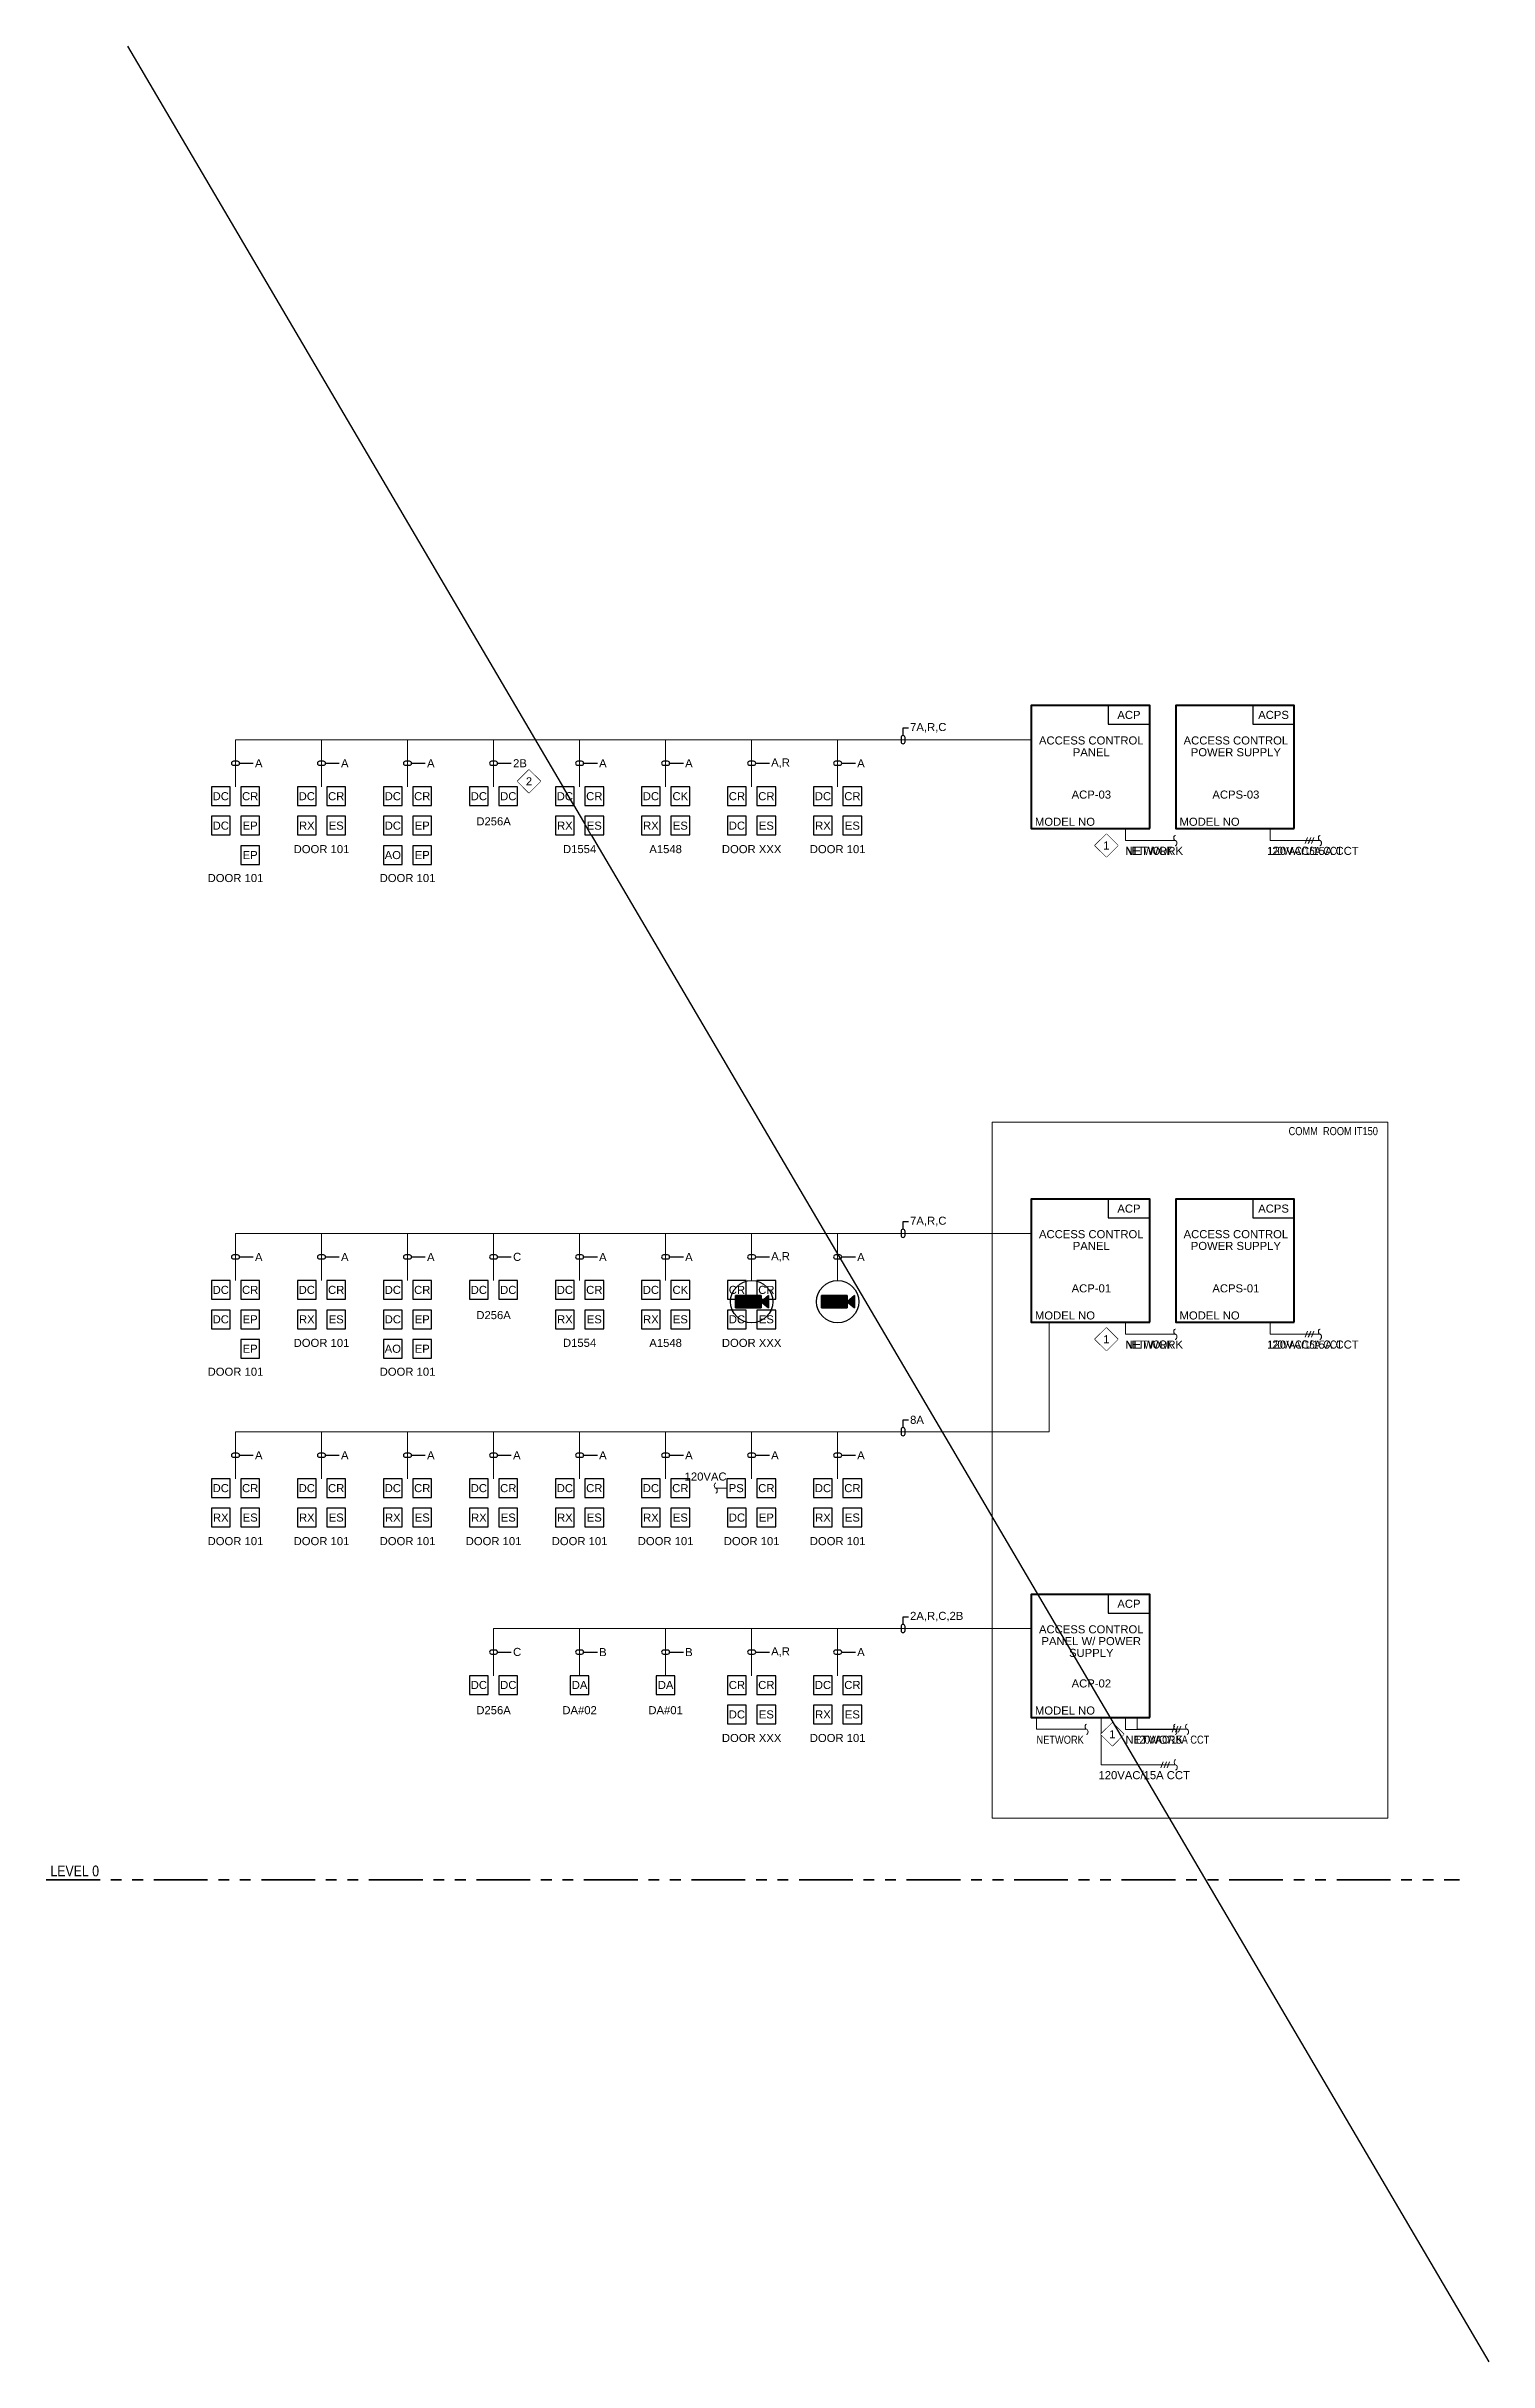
# Model space of a CAD drawing. Header units: inches. Extents: x 26 to 183, y 56 to 129.
# Drawn here: x 141.16 to 157.93, y 55.71 to 82.62 of the extents above; entities that cross this region are included whole.
import ezdxf
from ezdxf import colors
from ezdxf.entities.mleader import LeaderData, LeaderLine
from ezdxf.enums import TextEntityAlignment as Align
from ezdxf.math import Vec2, Vec3

# ---------------------------------------------------------------- set-up
doc = ezdxf.new("R2010")
doc.units = ezdxf.units.IN
doc.header["$MEASUREMENT"] = 0
doc.set_wipeout_variables(frame=1)
doc.linetypes.add('PHANTOM2', pattern=[1.25, 0.625, -0.125, 0.125, -0.125, 0.125, -0.125])
for name, color, linetype, lineweight in [('E-SEC-WIRE', 6, 'Continuous', 18), ('E-SERT-ACS', 23, 'Continuous', 30), ('E-SERT-CCTV', 203, 'Continuous', 30), ('F-ALRM-WIRE-DTCT', 151, 'Continuous', 35), ('F-ANNO-TEXT', 7, 'Continuous', 25), ('F-ANNO-WIPE', 7, 'Continuous', 0), ('F-CTRL-PANL', 23, 'Continuous', 40), ('S-ANNO-DIMS', 2, 'Continuous', 25)]:
    doc.layers.add(name, color=color, linetype=linetype, lineweight=lineweight)
doc.styles.add('Body', font='', dxfattribs={"height": 0.09375})
doc.styles.add('MtXpl_Arial_Narrow', font='arial.ttf')
doc.styles.get('Body').set_extended_font_data('Arial Narrow')

msp = doc.modelspace()

# ---------------------------------------------------------------- texts
at = {"layer": 'E-SERT-ACS', "color": 7, "style": 'MtXpl_Arial_Narrow'}
for s, p in [('D256A', (146.361, 73.616)), ('DOOR 101', (144.361, 73.293)), ('D1554', (147.361, 73.293)), ('A1548', (148.361, 73.293)), ('DOOR XXX', (149.361, 73.293)), ('DOOR 101', (150.361, 73.293)), ('DOOR 101', (143.361, 72.957)), ('DOOR 101', (145.361, 72.957)), ('D256A', (146.361, 67.877)), ('DOOR 101', (144.361, 67.554)), ('D1554', (147.361, 67.554)), ('A1548', (148.361, 67.554)), ('DOOR XXX', (149.361, 67.554)), ('DOOR 101', (143.361, 67.219)), ('DOOR 101', (145.361, 67.219)), ('DOOR 101', (143.361, 65.25)), ('DOOR 101', (144.361, 65.25)), ('DOOR 101', (145.361, 65.25)), ('DOOR 101', (146.361, 65.25)), ('DOOR 101', (147.361, 65.25)), ('DOOR 101', (148.361, 65.25)), ('DOOR 101', (149.361, 65.25)), ('DOOR 101', (150.361, 65.25)), ('D256A', (146.361, 63.285)), ('DA#02', (147.361, 63.285)), ('DA#01', (148.361, 63.285)), ('DOOR XXX', (149.361, 62.962)), ('DOOR 101', (150.361, 62.962))]:
    msp.add_text(s, height=0.0938, dxfattribs=at).set_placement(p, align=Align.MIDDLE)
at = {"layer": 'E-SERT-ACS', "color": 7, "lineweight": 25, "insert": (156.641, 70.015), "char_height": 0.09375, "width": 1.32, "attachment_point": 6, "style": 'Body'}
msp.add_mtext('COMM  ROOM IT150', dxfattribs=at)
at = {"layer": 'F-ANNO-TEXT', "insert": (141.21, 61.352), "char_height": 0.125, "width": 0.85951, "attachment_point": 7, "style": 'Body'}
msp.add_mtext('LEVEL 0', dxfattribs=at)

# ---------------------------------------------------------------- blocks, each defined once
blk = doc.blocks.new('WireTagLoop')
at = {"color": 0, "linetype": 'ByBlock', "lineweight": -2}
blk.add_lwpolyline([(-0.5, 0.5, 0.999484), (-0.5, -0.5), (0.5, -0.5, 0.999484), (0.5, 0.5, 0.000258)], format="xyb", close=True, dxfattribs=at)
blk = doc.blocks.new('AC_Card_Reader')
blk.add_wipeout([(-0.109, 0), (-0.109, -0.217), (0.109, -0.217), (0.109, 0)]).dxf.layer = 'E-SERT-ACS'
at = {"layer": 'E-SERT-ACS', "color": 0, "linetype": 'ByBlock', "lineweight": -2}
blk.add_lwpolyline([(-0.109, -0.217), (0.109, -0.217), (0.109, 0), (-0.109, 0)], close=True, dxfattribs=at)
at = {"layer": 'E-SERT-ACS', "color": 7, "style": 'MtXpl_Arial_Narrow', "flags": 8}
blk.add_attdef('MODELNO.', text='', height=0.0938, dxfattribs=at).set_placement((0.109, 0), align=Align.BOTTOM_LEFT)
blk.add_attdef('DEVICE_TYPE', text='', height=0.0938, dxfattribs=at).set_placement((0, -0.109), align=Align.MIDDLE)
blk = doc.blocks.new('*U91')
blk.add_wipeout([(-0.109, 0), (-0.109, -0.217), (0.109, -0.217), (0.109, 0)]).dxf.layer = 'E-SERT-ACS'
at = {"layer": 'E-SERT-ACS', "color": 0, "linetype": 'ByBlock', "lineweight": -2}
blk.add_lwpolyline([(-0.109, -0.217), (0.109, -0.217), (0.109, 0), (-0.109, 0)], close=True, dxfattribs=at)
at = {"layer": 'E-SERT-ACS', "color": 7, "style": 'MtXpl_Arial_Narrow', "flags": 8}
blk.add_attdef('MODELNO.', text='', height=0.0938, dxfattribs=at).set_placement((0.109, 0), align=Align.BOTTOM_LEFT)
blk.add_attdef('DEVICE_TYPE', text='', height=0.0938, dxfattribs=at).set_placement((0, -0.109), align=Align.MIDDLE)
blk = doc.blocks.new('ES_Electric_Strike')
blk.add_wipeout([(-0.109, 0), (-0.109, -0.217), (0.109, -0.217), (0.109, 0)]).dxf.layer = 'E-SERT-ACS'
at = {"layer": 'E-SERT-ACS', "color": 0, "linetype": 'ByBlock', "lineweight": -2}
blk.add_lwpolyline([(-0.109, -0.217), (0.109, -0.217), (0.109, 0), (-0.109, 0)], close=True, dxfattribs=at)
at = {"layer": 'E-SERT-ACS', "color": 7, "style": 'MtXpl_Arial_Narrow', "flags": 8}
blk.add_attdef('MODELNO.', text='', height=0.0938, dxfattribs=at).set_placement((0.109, 0), align=Align.BOTTOM_LEFT)
blk.add_attdef('DEVICE_TYPE', text='', height=0.0938, dxfattribs=at).set_placement((0, -0.109), align=Align.MIDDLE)
blk = doc.blocks.new('RX_Motion_REX')
blk.add_wipeout([(-0.109, 0), (-0.109, -0.217), (0.109, -0.217), (0.109, 0)]).dxf.layer = 'E-SERT-ACS'
at = {"layer": 'E-SERT-ACS', "color": 0, "linetype": 'ByBlock', "lineweight": -2}
blk.add_lwpolyline([(-0.109, -0.217), (0.109, -0.217), (0.109, 0), (-0.109, 0)], close=True, dxfattribs=at)
at = {"layer": 'E-SERT-ACS', "color": 7, "style": 'MtXpl_Arial_Narrow', "flags": 8}
blk.add_attdef('MODELNO.', text='', height=0.0938, dxfattribs=at).set_placement((0.109, 0), align=Align.BOTTOM_LEFT)
blk.add_attdef('DEVICE_TYPE', text='', height=0.0938, dxfattribs=at).set_placement((0, -0.109), align=Align.MIDDLE)
blk = doc.blocks.new('ACP_Access_Control_Panel')
blk.add_wipeout([(-0.241, 0), (-0.241, -0.217), (0.241, -0.217), (0.241, 0)])
at = {"color": 0, "linetype": 'ByBlock', "lineweight": -2}
blk.add_lwpolyline([(-0.241, -0.217), (0.241, -0.217), (0.241, 0), (-0.241, 0)], close=True, dxfattribs=at)
at = {"layer": 'E-SERT-ACS', "color": 7, "style": 'MtXpl_Arial_Narrow', "flags": 8}
blk.add_attdef('MODELNO.', text='', height=0.0938, dxfattribs=at).set_placement((0.241, 0), align=Align.BOTTOM_LEFT)
blk.add_attdef('DEVICE_TYPE', text='', height=0.0938, dxfattribs=at).set_placement((0, -0.109), align=Align.MIDDLE)
blk = doc.blocks.new('ACP_FULL')
at = {"layer": 'E-SEC-WIRE'}
for q in [(0.408, -1.43), (0.987, -1.569)]:
    blk.add_line((0.408, -1.569), q, dxfattribs=at)
for centre, start_param, end_param in [((0.987, -1.539), 0, 3.141593), ((0.987, -1.599), 3.141593, 6.283185)]:
    blk.add_ellipse(centre, major_axis=(0, 0.03), ratio=0.590571, start_param=start_param, end_param=end_param, dxfattribs=at)
at = {"layer": 'E-SERT-ACS'}
ref = blk.add_blockref('ACP_Access_Control_Panel', (0.448, 0), dxfattribs=at)
ref.add_attrib('DEVICE_TYPE', 'ACP', dxfattribs={"color": 7, "height": 0.0938, "style": 'MtXpl_Arial_Narrow'}).set_placement((0.448, -0.109), align=Align.MIDDLE)
at = {"layer": 'E-SERT-ACS', "color": 7, "style": 'MtXpl_Arial_Narrow', "flags": 8}
blk.add_attdef('PANEL_ID', text='', height=0.0938, dxfattribs=at).set_placement((0.01, -1.036), align=Align.MIDDLE)
blk.add_attdef('MODELNO.', text='', height=0.0938, dxfattribs=at).set_placement((-0.645, -1.426), align=Align.BOTTOM_LEFT)
at = {"layer": 'F-ANNO-TEXT', "style": 'MtXpl_Arial_Narrow'}
for s, height, p in [('ACCESS CONTROL', 0.09375, (0.01, -0.406)), ('PANEL', 0.0938, (0.01, -0.543))]:
    blk.add_text(s, height=height, dxfattribs=at).set_placement(p, align=Align.MIDDLE_CENTER)
at = {"layer": 'F-ANNO-TEXT', "insert": (0.407, -1.69), "char_height": 0.0938, "width": 1.32, "attachment_point": 4, "style": 'MtXpl_Arial_Narrow'}
blk.add_mtext('NETWORK', dxfattribs=at)
at = {"layer": 'F-CTRL-PANL'}
blk.add_lwpolyline([(0.689, -1.43), (0.689, 0), (-0.689, 0), (-0.689, -1.43)], close=True, dxfattribs=at)
blk = doc.blocks.new('ACPS_Access_Control_Power_Supply')
blk.add_wipeout([(-0.241, 0), (-0.241, -0.217), (0.241, -0.217), (0.241, 0)])
at = {"color": 0, "linetype": 'ByBlock', "lineweight": -2}
blk.add_lwpolyline([(-0.241, -0.217), (0.241, -0.217), (0.241, 0), (-0.241, 0)], close=True, dxfattribs=at)
at = {"layer": 'E-SERT-ACS', "color": 7, "style": 'MtXpl_Arial_Narrow', "flags": 8}
blk.add_attdef('MODELNO.', text='', height=0.0938, dxfattribs=at).set_placement((0.241, 0), align=Align.BOTTOM_LEFT)
blk.add_attdef('DEVICE_TYPE', text='', height=0.0938, dxfattribs=at).set_placement((0, -0.109), align=Align.MIDDLE)
blk = doc.blocks.new('ACPS_FULL')
at = {"layer": 'E-SEC-WIRE'}
for p, q in [((0.408, -1.569), (0.408, -1.43)), ((0.408, -1.569), (0.987, -1.569)), ((0.815, -1.603), (0.843, -1.534)), ((0.852, -1.603), (0.88, -1.534)), ((0.89, -1.603), (0.918, -1.534))]:
    blk.add_line(p, q, dxfattribs=at)
for centre, start_param, end_param in [((0.987, -1.539), 0, 3.141593), ((0.987, -1.599), 3.141593, 6.283185)]:
    blk.add_ellipse(centre, major_axis=(0, 0.03), ratio=0.590571, start_param=start_param, end_param=end_param, dxfattribs=at)
at = {"layer": 'E-SERT-ACS'}
ref = blk.add_blockref('ACPS_Access_Control_Power_Supply', (0.448, 0), dxfattribs=at)
ref.add_attrib('DEVICE_TYPE', 'ACPS', dxfattribs={"color": 7, "height": 0.0938, "style": 'MtXpl_Arial_Narrow'}).set_placement((0.448, -0.109), align=Align.MIDDLE)
at = {"layer": 'E-SERT-ACS', "color": 7, "style": 'MtXpl_Arial_Narrow', "flags": 8}
blk.add_attdef('PANEL_ID', text='', height=0.0938, dxfattribs=at).set_placement((0.01, -1.036), align=Align.MIDDLE)
blk.add_attdef('MODELNO.', text='', height=0.0938, dxfattribs=at).set_placement((-0.645, -1.426), align=Align.BOTTOM_LEFT)
at = {"layer": 'F-ANNO-TEXT', "style": 'MtXpl_Arial_Narrow'}
for s, p in [('ACCESS CONTROL', (0.01, -0.406)), ('POWER SUPPLY', (0.01, -0.543))]:
    blk.add_text(s, height=0.09375, dxfattribs=at).set_placement(p, align=Align.MIDDLE_CENTER)
at = {"layer": 'F-ANNO-TEXT', "insert": (0.375, -1.69), "char_height": 0.09375, "width": 1.32, "attachment_point": 4, "style": 'MtXpl_Arial_Narrow'}
blk.add_mtext('120VAC/15A CCT', dxfattribs=at)
at = {"layer": 'F-CTRL-PANL'}
blk.add_lwpolyline([(0.689, -1.43), (0.689, 0), (-0.689, 0), (-0.689, -1.43)], close=True, dxfattribs=at)
blk = doc.blocks.new('AC_120VAC')
at = {"layer": 'E-SEC-WIRE'}
for p, q in [((0, -0.139), (0, 0)), ((0, -0.139), (0.58, -0.139)), ((0.407, -0.174), (0.435, -0.104)), ((0.445, -0.174), (0.472, -0.104)), ((0.482, -0.174), (0.51, -0.104))]:
    blk.add_line(p, q, dxfattribs=at)
for centre, start_param, end_param in [((0.58, -0.109), 0, 3.141593), ((0.58, -0.169), 3.141593, 6.283185)]:
    blk.add_ellipse(centre, major_axis=(0, 0.03), ratio=0.590571, start_param=start_param, end_param=end_param, dxfattribs=at)
at = {"layer": 'E-SERT-ACS', "color": 7, "lineweight": 25, "insert": (-0.032, -0.26), "char_height": 0.09375, "width": 1.32, "attachment_point": 4, "style": 'Body'}
blk.add_mtext('120VAC/15A CCT', dxfattribs=at)
blk = doc.blocks.new('KEYNOTE')
at = {"color": 0, "linetype": 'ByBlock', "lineweight": -2, "transparency": 16777216}
blk.add_lwpolyline([(-0.133, 0), (0, -0.133), (0.133, 0), (0, 0.133)], close=True, dxfattribs=at)
at = {"color": 0, "linetype": 'ByBlock', "lineweight": -2, "transparency": 16777216, "style": 'MtXpl_Arial_Narrow'}
blk.add_attdef('KEYNOTE', text='', height=0.0938, dxfattribs=at).set_placement((0, 0), align=Align.MIDDLE_CENTER)
at = {"color": 0, "linetype": 'ByBlock', "lineweight": -2, "transparency": 16777216}
blk.add_wipeout([(0, 0.133), (-0.133, 0), (0, -0.133), (0.133, 0)], dxfattribs=at).dxf.layer = 'F-ANNO-WIPE'
blk = doc.blocks.new('EP_Electric_Panic_Hdwr')
blk.add_wipeout([(-0.109, 0), (-0.109, -0.217), (0.109, -0.217), (0.109, 0)]).dxf.layer = 'E-SERT-ACS'
at = {"layer": 'E-SERT-ACS', "color": 0, "linetype": 'ByBlock', "lineweight": -2}
blk.add_lwpolyline([(-0.109, -0.217), (0.109, -0.217), (0.109, 0), (-0.109, 0)], close=True, dxfattribs=at)
at = {"layer": 'E-SERT-ACS', "color": 7, "style": 'MtXpl_Arial_Narrow', "flags": 8}
blk.add_attdef('MODELNO.', text='', height=0.0938, dxfattribs=at).set_placement((0.109, 0), align=Align.BOTTOM_LEFT)
blk.add_attdef('DEVICE_TYPE', text='', height=0.0938, dxfattribs=at).set_placement((0, -0.109), align=Align.MIDDLE)
blk = doc.blocks.new('CK_Card_Reader_Keypad')
blk.add_wipeout([(-0.109, 0), (-0.109, -0.217), (0.109, -0.217), (0.109, 0)]).dxf.layer = 'E-SERT-ACS'
at = {"layer": 'E-SERT-ACS', "color": 0, "linetype": 'ByBlock', "lineweight": -2}
blk.add_lwpolyline([(-0.109, -0.217), (0.109, -0.217), (0.109, 0), (-0.109, 0)], close=True, dxfattribs=at)
at = {"layer": 'E-SERT-ACS', "color": 7, "style": 'MtXpl_Arial_Narrow', "flags": 8}
blk.add_attdef('MODELNO.', text='', height=0.0938, dxfattribs=at).set_placement((0.109, 0), align=Align.BOTTOM_LEFT)
blk.add_attdef('DEVICE_TYPE', text='', height=0.0938, dxfattribs=at).set_placement((0, -0.109), align=Align.MIDDLE)
blk = doc.blocks.new('AO_Auto_Operator')
blk.add_wipeout([(-0.109, 0), (-0.109, -0.217), (0.109, -0.217), (0.109, 0)]).dxf.layer = 'E-SERT-ACS'
at = {"layer": 'E-SERT-ACS', "color": 0, "linetype": 'ByBlock', "lineweight": -2}
blk.add_lwpolyline([(-0.109, -0.217), (0.109, -0.217), (0.109, 0), (-0.109, 0)], close=True, dxfattribs=at)
at = {"layer": 'E-SERT-ACS', "color": 7, "style": 'MtXpl_Arial_Narrow', "flags": 8}
blk.add_attdef('MODELNO.', text='', height=0.0938, dxfattribs=at).set_placement((0.109, 0), align=Align.BOTTOM_LEFT)
blk.add_attdef('DEVICE_TYPE', text='', height=0.0938, dxfattribs=at).set_placement((0, -0.109), align=Align.MIDDLE)
blk = doc.blocks.new('PS_Local')
blk.add_wipeout([(-0.109, 0), (-0.109, -0.217), (0.109, -0.217), (0.109, 0)]).dxf.layer = 'E-SERT-ACS'
at = {"layer": 'E-SEC-WIRE'}
blk.add_line((-0.109, -0.109), (-0.238, -0.109), dxfattribs=at)
for centre, start_param, end_param in [((-0.238, -0.079), 3.141593, 6.283185), ((-0.238, -0.138), 0, 3.141593)]:
    blk.add_ellipse(centre, major_axis=(0, -0.03), ratio=0.590571, start_param=start_param, end_param=end_param, dxfattribs=at)
at = {"layer": 'E-SERT-ACS', "color": 0, "linetype": 'ByBlock', "lineweight": -2}
blk.add_lwpolyline([(-0.109, -0.217), (0.109, -0.217), (0.109, 0), (-0.109, 0)], close=True, dxfattribs=at)
at = {"layer": 'E-SERT-ACS', "color": 7, "lineweight": 25, "insert": (-0.6, 0.026), "char_height": 0.0938, "width": 1.32, "attachment_point": 4, "style": 'MtXpl_Arial_Narrow'}
blk.add_mtext('120VAC', dxfattribs=at)
at = {"layer": 'E-SERT-ACS', "color": 7, "style": 'MtXpl_Arial_Narrow', "flags": 8}
blk.add_attdef('MODELNO.', text='', height=0.0938, dxfattribs=at).set_placement((0.109, 0), align=Align.BOTTOM_LEFT)
blk.add_attdef('DEVICE_TYPE', text='', height=0.0938, dxfattribs=at).set_placement((0, -0.109), align=Align.MIDDLE)
blk = doc.blocks.new('DA_Duress_Alarm')
blk.add_wipeout([(-0.109, 0), (-0.109, -0.217), (0.109, -0.217), (0.109, 0)]).dxf.layer = 'E-SERT-ACS'
at = {"layer": 'E-SERT-ACS', "color": 0, "linetype": 'ByBlock', "lineweight": -2}
blk.add_lwpolyline([(-0.109, -0.217), (0.109, -0.217), (0.109, 0), (-0.109, 0)], close=True, dxfattribs=at)
at = {"layer": 'E-SERT-ACS', "color": 7, "style": 'MtXpl_Arial_Narrow', "flags": 8}
blk.add_attdef('MODELNO.', text='', height=0.0938, dxfattribs=at).set_placement((0.109, 0), align=Align.BOTTOM_LEFT)
blk.add_attdef('DEVICE_TYPE', text='', height=0.0938, dxfattribs=at).set_placement((0, -0.109), align=Align.MIDDLE)
blk = doc.blocks.new('ACP_FULL_W_Power_Supply')
at = {"layer": 'E-SEC-WIRE'}
for p, q in [((0.127, -1.981), (0.127, -1.43)), ((0.408, -1.569), (0.408, -1.43)), ((0.408, -1.569), (0.987, -1.569)), ((0.127, -1.981), (0.991, -1.981)), ((0.818, -2.016), (0.846, -1.946)), ((0.856, -2.016), (0.883, -1.946)), ((0.893, -2.016), (0.921, -1.946))]:
    blk.add_line(p, q, dxfattribs=at)
for centre, start_param, end_param in [((0.987, -1.539), 0, 3.141593), ((0.987, -1.599), 3.141593, 6.283185), ((0.991, -1.951), 0, 3.141593), ((0.991, -2.011), 3.141593, 6.283185)]:
    blk.add_ellipse(centre, major_axis=(0, 0.03), ratio=0.590571, start_param=start_param, end_param=end_param, dxfattribs=at)
at = {"layer": 'E-SERT-ACS'}
ref = blk.add_blockref('ACP_Access_Control_Panel', (0.448, 0), dxfattribs=at)
ref.add_attrib('DEVICE_TYPE', 'ACP', dxfattribs={"color": 7, "height": 0.0938, "style": 'MtXpl_Arial_Narrow'}).set_placement((0.448, -0.109), align=Align.MIDDLE)
at = {"layer": 'E-SERT-ACS', "color": 7, "style": 'MtXpl_Arial_Narrow', "flags": 8}
blk.add_attdef('PANEL_ID', text='', height=0.0938, dxfattribs=at).set_placement((0.01, -1.036), align=Align.MIDDLE)
blk.add_attdef('MODELNO.', text='', height=0.0938, dxfattribs=at).set_placement((-0.645, -1.426), align=Align.BOTTOM_LEFT)
at = {"layer": 'F-ANNO-TEXT', "style": 'MtXpl_Arial_Narrow'}
for s, height, p in [('ACCESS CONTROL', 0.09375, (0.01, -0.406)), ('PANEL W/ POWER', 0.09375, (0.01, -0.543)), ('SUPPLY', 0.0938, (0.01, -0.68))]:
    blk.add_text(s, height=height, dxfattribs=at).set_placement(p, align=Align.MIDDLE_CENTER)
at = {"layer": 'F-ANNO-TEXT', "width": 1.32, "attachment_point": 4, "style": 'MtXpl_Arial_Narrow'}
for s, insert, char_height in [('NETWORK', (0.407, -1.69), 0.0938), ('120VAC/15A CCT', (0.094, -2.102), 0.09375)]:
    blk.add_mtext(s, dxfattribs=dict(at, insert=insert, char_height=char_height))
at = {"layer": 'F-CTRL-PANL'}
blk.add_lwpolyline([(0.689, -1.43), (0.689, 0), (-0.689, 0), (-0.689, -1.43)], close=True, dxfattribs=at)
blk = doc.blocks.new('*U145')
for points in [[(0.11, -0.317), (0.11, -0.175), (-0.189, -0.175), (-0.189, -0.317), (-0.126, -0.317)], [(0.195, -0.317), (0.195, -0.175), (0.11, -0.246), (0.144, -0.274)]]:
    blk.add_hatch(color=0).paths.add_polyline_path(points, flags=0)
at = {"color": 0}
for p, q in [((-0.189, -0.175), (-0.189, -0.317)), ((0.11, -0.175), (-0.189, -0.175)), ((-0.189, -0.175), (0.11, -0.175)), ((-0.189, -0.317), (-0.189, -0.175)), ((0.11, -0.317), (0.11, -0.175)), ((0.195, -0.175), (0.11, -0.246)), ((0.11, -0.175), (0.11, -0.317)), ((0.11, -0.246), (0.195, -0.175)), ((0.11, -0.246), (0.195, -0.317)), ((0.195, -0.317), (0.11, -0.246)), ((0.195, -0.317), (0.195, -0.175)), ((0.195, -0.175), (0.195, -0.317)), ((-0.189, -0.317), (0.11, -0.317)), ((0.11, -0.317), (-0.189, -0.317))]:
    blk.add_line(p, q, dxfattribs=at)
blk.add_circle((0, -0.246), 0.246, dxfattribs=at)
at = {"color": 7, "style": 'MtXpl_Arial_Narrow'}
for tag, p in [('ID', (0.255, -0.068)), ('WP', (0.246, -0.515))]:
    blk.add_attdef(tag, p, '', height=0.0938, dxfattribs=at)

# ---------------------------------------------------------------- linework, layer by layer
at = {"layer": 'E-SEC-WIRE'}
for p, q in [((143.361, 74.565), (152.61, 74.565)), ((143.361, 68.827), (152.61, 68.827)), ((150.361, 68.279), (150.361, 68.827)), ((143.361, 66.522), (152.82, 66.522)), ((143.361, 65.974), (143.361, 66.522)), ((144.361, 65.974), (144.361, 66.522)), ((145.361, 65.974), (145.361, 66.522)), ((146.361, 65.974), (146.361, 66.522)), ((147.361, 65.974), (147.361, 66.522)), ((148.361, 65.974), (148.361, 66.522)), ((149.361, 65.974), (149.361, 66.522)), ((146.361, 64.234), (152.61, 64.234)), ((147.361, 63.686), (147.361, 64.234)), ((148.361, 63.686), (148.361, 64.234))]:
    msp.add_line(p, q, dxfattribs=at)
at = {"layer": 'F-ALRM-WIRE-DTCT', "color": 251, "linetype": 'PHANTOM2', "true_color": 0x636466}
msp.add_line((141.162, 61.314), (157.589, 61.314), dxfattribs=at)
at = {"layer": 'S-ANNO-DIMS', "color": 8, "lineweight": 15}
msp.add_lwpolyline([(152.158, 70.121), (156.756, 70.121), (156.756, 62.031), (152.158, 62.031)], close=True, dxfattribs=at)

# ---------------------------------------------------------------- block references
at = {"layer": 'E-SERT-ACS'}
ref = msp.add_blockref('AC_Card_Reader', (143.532, 74.017), dxfattribs=at)
ref.add_attrib('DEVICE_TYPE', 'CR', dxfattribs={"color": 7, "height": 0.0938, "style": 'MtXpl_Arial_Narrow'}).set_placement((143.532, 73.908), align=Align.MIDDLE)
ref = msp.add_blockref('AC_Card_Reader', (144.532, 74.017), dxfattribs=at)
ref.add_attrib('DEVICE_TYPE', 'CR', dxfattribs={"color": 7, "height": 0.0938, "style": 'MtXpl_Arial_Narrow'}).set_placement((144.532, 73.908), align=Align.MIDDLE)
ref = msp.add_blockref('AC_Card_Reader', (145.532, 74.017), dxfattribs=at)
ref.add_attrib('DEVICE_TYPE', 'CR', dxfattribs={"color": 7, "height": 0.0938, "style": 'MtXpl_Arial_Narrow'}).set_placement((145.532, 73.908), align=Align.MIDDLE)
ref = msp.add_blockref('*U91', (146.19, 74.017), dxfattribs=at)
ref.add_attrib('DEVICE_TYPE', 'DC', dxfattribs={"color": 7, "height": 0.0938, "style": 'MtXpl_Arial_Narrow'}).set_placement((146.19, 73.908), align=Align.MIDDLE)
ref = msp.add_blockref('AC_Card_Reader', (147.532, 74.017), dxfattribs=at)
ref.add_attrib('DEVICE_TYPE', 'CR', dxfattribs={"color": 7, "height": 0.0938, "style": 'MtXpl_Arial_Narrow'}).set_placement((147.532, 73.908), align=Align.MIDDLE)
ref = msp.add_blockref('*U91', (148.19, 74.017), dxfattribs=at)
ref.add_attrib('DEVICE_TYPE', 'DC', dxfattribs={"color": 7, "height": 0.0938, "style": 'MtXpl_Arial_Narrow'}).set_placement((148.19, 73.908), align=Align.MIDDLE)
ref = msp.add_blockref('AC_Card_Reader', (149.532, 74.017), dxfattribs=at)
ref.add_attrib('DEVICE_TYPE', 'CR', dxfattribs={"color": 7, "height": 0.0938, "style": 'MtXpl_Arial_Narrow'}).set_placement((149.532, 73.908), align=Align.MIDDLE)
ref = msp.add_blockref('AC_Card_Reader', (150.532, 74.017), dxfattribs=at)
ref.add_attrib('DEVICE_TYPE', 'CR', dxfattribs={"color": 7, "height": 0.0938, "style": 'MtXpl_Arial_Narrow'}).set_placement((150.532, 73.908), align=Align.MIDDLE)
ref = msp.add_blockref('AC_Card_Reader', (143.532, 68.279), dxfattribs=at)
ref.add_attrib('DEVICE_TYPE', 'CR', dxfattribs={"color": 7, "height": 0.0938, "style": 'MtXpl_Arial_Narrow'}).set_placement((143.532, 68.17), align=Align.MIDDLE)
ref = msp.add_blockref('AC_Card_Reader', (144.532, 68.279), dxfattribs=at)
ref.add_attrib('DEVICE_TYPE', 'CR', dxfattribs={"color": 7, "height": 0.0938, "style": 'MtXpl_Arial_Narrow'}).set_placement((144.532, 68.17), align=Align.MIDDLE)
ref = msp.add_blockref('AC_Card_Reader', (145.532, 68.279), dxfattribs=at)
ref.add_attrib('DEVICE_TYPE', 'CR', dxfattribs={"color": 7, "height": 0.0938, "style": 'MtXpl_Arial_Narrow'}).set_placement((145.532, 68.17), align=Align.MIDDLE)
ref = msp.add_blockref('*U91', (146.19, 68.279), dxfattribs=at)
ref.add_attrib('DEVICE_TYPE', 'DC', dxfattribs={"color": 7, "height": 0.0938, "style": 'MtXpl_Arial_Narrow'}).set_placement((146.19, 68.17), align=Align.MIDDLE)
ref = msp.add_blockref('AC_Card_Reader', (147.532, 68.279), dxfattribs=at)
ref.add_attrib('DEVICE_TYPE', 'CR', dxfattribs={"color": 7, "height": 0.0938, "style": 'MtXpl_Arial_Narrow'}).set_placement((147.532, 68.17), align=Align.MIDDLE)
ref = msp.add_blockref('*U91', (148.19, 68.279), dxfattribs=at)
ref.add_attrib('DEVICE_TYPE', 'DC', dxfattribs={"color": 7, "height": 0.0938, "style": 'MtXpl_Arial_Narrow'}).set_placement((148.19, 68.17), align=Align.MIDDLE)
ref = msp.add_blockref('AC_Card_Reader', (149.532, 68.279), dxfattribs=at)
ref.add_attrib('DEVICE_TYPE', 'CR', dxfattribs={"color": 7, "height": 0.0938, "style": 'MtXpl_Arial_Narrow'}).set_placement((149.532, 68.17), align=Align.MIDDLE)
ref = msp.add_blockref('AC_Card_Reader', (150.532, 65.974), dxfattribs=at)
ref.add_attrib('DEVICE_TYPE', 'CR', dxfattribs={"color": 7, "height": 0.0938, "style": 'MtXpl_Arial_Narrow'}).set_placement((150.532, 65.866), align=Align.MIDDLE)
ref = msp.add_blockref('*U91', (146.19, 63.686), dxfattribs=at)
ref.add_attrib('DEVICE_TYPE', 'DC', dxfattribs={"color": 7, "height": 0.0938, "style": 'MtXpl_Arial_Narrow'}).set_placement((146.19, 63.578), align=Align.MIDDLE)
ref = msp.add_blockref('AC_Card_Reader', (149.532, 63.686), dxfattribs=at)
ref.add_attrib('DEVICE_TYPE', 'CR', dxfattribs={"color": 7, "height": 0.0938, "style": 'MtXpl_Arial_Narrow'}).set_placement((149.532, 63.578), align=Align.MIDDLE)
ref = msp.add_blockref('AC_Card_Reader', (150.532, 63.686), dxfattribs=at)
ref.add_attrib('DEVICE_TYPE', 'CR', dxfattribs={"color": 7, "height": 0.0938, "style": 'MtXpl_Arial_Narrow'}).set_placement((150.532, 63.578), align=Align.MIDDLE)
msp.add_blockref('AC_120VAC', (153.842, 63.202), dxfattribs=at)
at = {"layer": 'E-SERT-CCTV'}
msp.add_blockref('*U145', (150.361, 68.279), dxfattribs=at)

msp.set_redraw_order([(e.dxf.handle, doc.entitydb.next_handle()) for e in msp.query("TEXT MTEXT ATTDEF DIMENSION ARC_DIMENSION")])  # texts and dimensions are drawn at this point

# ---------------------------------------------------------------- leaders
at = {"layer": 'E-SERT-ACS', "color": 7}
ml = msp.add_multileader_mtext('Standard', dxfattribs=at)
ml.set_content('7A,R,C', color=7, style='MtXpl_Arial_Narrow')
ml.set_leader_properties(color=256, linetype='Continuous')
ml.set_arrow_properties(name='WireTagLoop')
ml.build(insert=Vec2(0, 0))
ml.multileader.update_dxf_attribs({"text_left_attachment_type": 2, "text_right_attachment_type": 2, "text_bottom_attachment_type": 2, "dogleg_length": 0.0625, "arrow_head_size": 0.0469})
ctx = ml.context
ctx.base_point, ctx.char_height, ctx.arrow_head_size, ctx.landing_gap_size, ctx.plane_origin = Vec3(151.183, 74.702), 0.0938, 0.0469, 0.02, Vec3(107.943, 82.684)
ctx.left_attachment, ctx.right_attachment, ctx.top_attachment = 2, 2, 2
notes = []
notes.append((ctx, [(1, (1, 1, 0), (151.121, 74.702), (1, 0), 0.0625, [(0, [(151.121, 74.565)], 0, [])])]))
ctx.mtext.insert, ctx.mtext.flow_direction = Vec3(151.203, 74.759), 5
ml = msp.add_multileader_mtext('Standard', dxfattribs=at)
ml.set_content('A', color=7, style='MtXpl_Arial_Narrow')
ml.set_leader_properties(color=256, linetype='Continuous')
ml.set_arrow_properties(name='WireTagLoop')
ml.build(insert=Vec2(0, 0))
ml.multileader.update_dxf_attribs({"text_left_attachment_type": 2, "text_right_attachment_type": 2, "text_bottom_attachment_type": 2, "dogleg_length": 0.0625, "arrow_head_size": 0.0469})
ctx = ml.context
ctx.base_point, ctx.char_height, ctx.arrow_head_size, ctx.landing_gap_size, ctx.plane_origin = Vec3(143.568, 74.291), 0.0938, 0.0469, 0.02, Vec3(99.849, 82.41)
ctx.left_attachment, ctx.right_attachment, ctx.top_attachment = 2, 2, 2
notes.append((ctx, [(1, (1, 1, 0), (143.505, 74.291), (1, 0), 0.0625, [(0, [(143.361, 74.291)], 0, [])])]))
ctx.mtext.insert, ctx.mtext.flow_direction = Vec3(143.588, 74.338), 5
ml = msp.add_multileader_mtext('Standard', dxfattribs=at)
ml.set_content('A', color=7, style='MtXpl_Arial_Narrow')
ml.set_leader_properties(color=256, linetype='Continuous')
ml.set_arrow_properties(name='WireTagLoop')
ml.build(insert=Vec2(0, 0))
ml.multileader.update_dxf_attribs({"text_left_attachment_type": 2, "text_right_attachment_type": 2, "text_bottom_attachment_type": 2, "dogleg_length": 0.0625, "arrow_head_size": 0.0469})
ctx = ml.context
ctx.base_point, ctx.char_height, ctx.arrow_head_size, ctx.landing_gap_size, ctx.plane_origin = Vec3(144.568, 74.291), 0.0938, 0.0469, 0.02, Vec3(100.849, 82.41)
ctx.left_attachment, ctx.right_attachment, ctx.top_attachment = 2, 2, 2
notes.append((ctx, [(1, (1, 1, 0), (144.505, 74.291), (1, 0), 0.0625, [(0, [(144.361, 74.291)], 0, [])])]))
ctx.mtext.insert, ctx.mtext.flow_direction = Vec3(144.588, 74.338), 5
ml = msp.add_multileader_mtext('Standard', dxfattribs=at)
ml.set_content('A', color=7, style='MtXpl_Arial_Narrow')
ml.set_leader_properties(color=256, linetype='Continuous')
ml.set_arrow_properties(name='WireTagLoop')
ml.build(insert=Vec2(0, 0))
ml.multileader.update_dxf_attribs({"text_left_attachment_type": 2, "text_right_attachment_type": 2, "text_bottom_attachment_type": 2, "dogleg_length": 0.0625, "arrow_head_size": 0.0469})
ctx = ml.context
ctx.base_point, ctx.char_height, ctx.arrow_head_size, ctx.landing_gap_size, ctx.plane_origin = Vec3(145.568, 74.291), 0.0938, 0.0469, 0.02, Vec3(101.849, 82.41)
ctx.left_attachment, ctx.right_attachment, ctx.top_attachment = 2, 2, 2
notes.append((ctx, [(1, (1, 1, 0), (145.505, 74.291), (1, 0), 0.0625, [(0, [(145.361, 74.291)], 0, [])])]))
ctx.mtext.insert, ctx.mtext.flow_direction = Vec3(145.588, 74.338), 5
ml = msp.add_multileader_mtext('Standard', dxfattribs=at)
ml.set_content('2B', color=7, style='MtXpl_Arial_Narrow')
ml.set_leader_properties(color=256, linetype='Continuous')
ml.set_arrow_properties(name='WireTagLoop')
ml.build(insert=Vec2(0, 0))
ml.multileader.update_dxf_attribs({"text_left_attachment_type": 2, "text_right_attachment_type": 2, "text_bottom_attachment_type": 2, "dogleg_length": 0.0625, "arrow_head_size": 0.0469})
ctx = ml.context
ctx.base_point, ctx.char_height, ctx.arrow_head_size, ctx.landing_gap_size, ctx.plane_origin = Vec3(146.568, 74.291), 0.0938, 0.0469, 0.02, Vec3(102.849, 82.41)
ctx.left_attachment, ctx.right_attachment, ctx.top_attachment = 2, 2, 2
notes.append((ctx, [(1, (1, 1, 0), (146.505, 74.291), (1, 0), 0.0625, [(0, [(146.361, 74.291)], 0, [])])]))
ctx.mtext.insert, ctx.mtext.flow_direction = Vec3(146.588, 74.338), 5
ml = msp.add_multileader_mtext('Standard', dxfattribs=at)
ml.set_content('A', color=7, style='MtXpl_Arial_Narrow')
ml.set_leader_properties(color=256, linetype='Continuous')
ml.set_arrow_properties(name='WireTagLoop')
ml.build(insert=Vec2(0, 0))
ml.multileader.update_dxf_attribs({"text_left_attachment_type": 2, "text_right_attachment_type": 2, "text_bottom_attachment_type": 2, "dogleg_length": 0.0625, "arrow_head_size": 0.0469})
ctx = ml.context
ctx.base_point, ctx.char_height, ctx.arrow_head_size, ctx.landing_gap_size, ctx.plane_origin = Vec3(147.568, 74.291), 0.0938, 0.0469, 0.02, Vec3(103.849, 82.41)
ctx.left_attachment, ctx.right_attachment, ctx.top_attachment = 2, 2, 2
notes.append((ctx, [(1, (1, 1, 0), (147.505, 74.291), (1, 0), 0.0625, [(0, [(147.361, 74.291)], 0, [])])]))
ctx.mtext.insert, ctx.mtext.flow_direction = Vec3(147.588, 74.338), 5
ml = msp.add_multileader_mtext('Standard', dxfattribs=at)
ml.set_content('A', color=7, style='MtXpl_Arial_Narrow')
ml.set_leader_properties(color=256, linetype='Continuous')
ml.set_arrow_properties(name='WireTagLoop')
ml.build(insert=Vec2(0, 0))
ml.multileader.update_dxf_attribs({"text_left_attachment_type": 2, "text_right_attachment_type": 2, "text_bottom_attachment_type": 2, "dogleg_length": 0.0625, "arrow_head_size": 0.0469})
ctx = ml.context
ctx.base_point, ctx.char_height, ctx.arrow_head_size, ctx.landing_gap_size, ctx.plane_origin = Vec3(148.568, 74.291), 0.0938, 0.0469, 0.02, Vec3(104.849, 82.41)
ctx.left_attachment, ctx.right_attachment, ctx.top_attachment = 2, 2, 2
notes.append((ctx, [(1, (1, 1, 0), (148.505, 74.291), (1, 0), 0.0625, [(0, [(148.361, 74.291)], 0, [])])]))
ctx.mtext.insert, ctx.mtext.flow_direction = Vec3(148.588, 74.338), 5
ml = msp.add_multileader_mtext('Standard', dxfattribs=at)
ml.set_content('A,R', color=7, style='MtXpl_Arial_Narrow')
ml.set_leader_properties(color=256, linetype='Continuous')
ml.set_arrow_properties(name='WireTagLoop')
ml.build(insert=Vec2(0, 0))
ml.multileader.update_dxf_attribs({"text_left_attachment_type": 2, "text_right_attachment_type": 2, "text_bottom_attachment_type": 2, "dogleg_length": 0.0625, "arrow_head_size": 0.0469})
ctx = ml.context
ctx.base_point, ctx.char_height, ctx.arrow_head_size, ctx.landing_gap_size, ctx.plane_origin = Vec3(149.568, 74.291), 0.0938, 0.0469, 0.02, Vec3(105.849, 82.41)
ctx.left_attachment, ctx.right_attachment, ctx.top_attachment = 2, 2, 2
notes.append((ctx, [(1, (1, 1, 0), (149.505, 74.291), (1, 0), 0.0625, [(0, [(149.361, 74.291)], 0, [])])]))
ctx.mtext.insert, ctx.mtext.flow_direction = Vec3(149.588, 74.347), 5
ml = msp.add_multileader_mtext('Standard', dxfattribs=at)
ml.set_content('A', color=7, style='MtXpl_Arial_Narrow')
ml.set_leader_properties(color=256, linetype='Continuous')
ml.set_arrow_properties(name='WireTagLoop')
ml.build(insert=Vec2(0, 0))
ml.multileader.update_dxf_attribs({"text_left_attachment_type": 2, "text_right_attachment_type": 2, "text_bottom_attachment_type": 2, "dogleg_length": 0.0625, "arrow_head_size": 0.0469})
ctx = ml.context
ctx.base_point, ctx.char_height, ctx.arrow_head_size, ctx.landing_gap_size, ctx.plane_origin = Vec3(150.568, 74.291), 0.0938, 0.0469, 0.02, Vec3(106.849, 82.41)
ctx.left_attachment, ctx.right_attachment, ctx.top_attachment = 2, 2, 2
notes.append((ctx, [(1, (1, 1, 0), (150.505, 74.291), (1, 0), 0.0625, [(0, [(150.361, 74.291)], 0, [])])]))
ctx.mtext.insert, ctx.mtext.flow_direction = Vec3(150.588, 74.338), 5
ml = msp.add_multileader_mtext('Standard', dxfattribs=at)
ml.set_content('7A,R,C', color=7, style='MtXpl_Arial_Narrow')
ml.set_leader_properties(color=256, linetype='Continuous')
ml.set_arrow_properties(name='WireTagLoop')
ml.build(insert=Vec2(0, 0))
ml.multileader.update_dxf_attribs({"text_left_attachment_type": 2, "text_right_attachment_type": 2, "text_bottom_attachment_type": 2, "dogleg_length": 0.0625, "arrow_head_size": 0.0469})
ctx = ml.context
ctx.base_point, ctx.char_height, ctx.arrow_head_size, ctx.landing_gap_size, ctx.plane_origin = Vec3(151.183, 68.964), 0.0938, 0.0469, 0.02, Vec3(107.943, 76.945)
ctx.left_attachment, ctx.right_attachment, ctx.top_attachment = 2, 2, 2
notes.append((ctx, [(1, (1, 1, 0), (151.121, 68.964), (1, 0), 0.0625, [(0, [(151.121, 68.827)], 0, [])])]))
ctx.mtext.insert, ctx.mtext.flow_direction = Vec3(151.203, 69.021), 5
ml = msp.add_multileader_mtext('Standard', dxfattribs=at)
ml.set_content('A', color=7, style='MtXpl_Arial_Narrow')
ml.set_leader_properties(color=256, linetype='Continuous')
ml.set_arrow_properties(name='WireTagLoop')
ml.build(insert=Vec2(0, 0))
ml.multileader.update_dxf_attribs({"text_left_attachment_type": 2, "text_right_attachment_type": 2, "text_bottom_attachment_type": 2, "dogleg_length": 0.0625, "arrow_head_size": 0.0469})
ctx = ml.context
ctx.base_point, ctx.char_height, ctx.arrow_head_size, ctx.landing_gap_size, ctx.plane_origin = Vec3(143.568, 68.553), 0.0938, 0.0469, 0.02, Vec3(99.849, 76.671)
ctx.left_attachment, ctx.right_attachment, ctx.top_attachment = 2, 2, 2
notes.append((ctx, [(1, (1, 1, 0), (143.505, 68.553), (1, 0), 0.0625, [(0, [(143.361, 68.553)], 0, [])])]))
ctx.mtext.insert, ctx.mtext.flow_direction = Vec3(143.588, 68.599), 5
ml = msp.add_multileader_mtext('Standard', dxfattribs=at)
ml.set_content('A', color=7, style='MtXpl_Arial_Narrow')
ml.set_leader_properties(color=256, linetype='Continuous')
ml.set_arrow_properties(name='WireTagLoop')
ml.build(insert=Vec2(0, 0))
ml.multileader.update_dxf_attribs({"text_left_attachment_type": 2, "text_right_attachment_type": 2, "text_bottom_attachment_type": 2, "dogleg_length": 0.0625, "arrow_head_size": 0.0469})
ctx = ml.context
ctx.base_point, ctx.char_height, ctx.arrow_head_size, ctx.landing_gap_size, ctx.plane_origin = Vec3(144.568, 68.553), 0.0938, 0.0469, 0.02, Vec3(100.849, 76.671)
ctx.left_attachment, ctx.right_attachment, ctx.top_attachment = 2, 2, 2
notes.append((ctx, [(1, (1, 1, 0), (144.505, 68.553), (1, 0), 0.0625, [(0, [(144.361, 68.553)], 0, [])])]))
ctx.mtext.insert, ctx.mtext.flow_direction = Vec3(144.588, 68.599), 5
ml = msp.add_multileader_mtext('Standard', dxfattribs=at)
ml.set_content('A', color=7, style='MtXpl_Arial_Narrow')
ml.set_leader_properties(color=256, linetype='Continuous')
ml.set_arrow_properties(name='WireTagLoop')
ml.build(insert=Vec2(0, 0))
ml.multileader.update_dxf_attribs({"text_left_attachment_type": 2, "text_right_attachment_type": 2, "text_bottom_attachment_type": 2, "dogleg_length": 0.0625, "arrow_head_size": 0.0469})
ctx = ml.context
ctx.base_point, ctx.char_height, ctx.arrow_head_size, ctx.landing_gap_size, ctx.plane_origin = Vec3(145.568, 68.553), 0.0938, 0.0469, 0.02, Vec3(101.849, 76.671)
ctx.left_attachment, ctx.right_attachment, ctx.top_attachment = 2, 2, 2
notes.append((ctx, [(1, (1, 1, 0), (145.505, 68.553), (1, 0), 0.0625, [(0, [(145.361, 68.553)], 0, [])])]))
ctx.mtext.insert, ctx.mtext.flow_direction = Vec3(145.588, 68.599), 5
ml = msp.add_multileader_mtext('Standard', dxfattribs=at)
ml.set_content('C', color=7, style='MtXpl_Arial_Narrow')
ml.set_leader_properties(color=256, linetype='Continuous')
ml.set_arrow_properties(name='WireTagLoop')
ml.build(insert=Vec2(0, 0))
ml.multileader.update_dxf_attribs({"text_left_attachment_type": 2, "text_right_attachment_type": 2, "text_bottom_attachment_type": 2, "dogleg_length": 0.0625, "arrow_head_size": 0.0469})
ctx = ml.context
ctx.base_point, ctx.char_height, ctx.arrow_head_size, ctx.landing_gap_size, ctx.plane_origin = Vec3(146.568, 68.553), 0.0938, 0.0469, 0.02, Vec3(102.849, 76.671)
ctx.left_attachment, ctx.right_attachment, ctx.top_attachment = 2, 2, 2
notes.append((ctx, [(1, (1, 1, 0), (146.505, 68.553), (1, 0), 0.0625, [(0, [(146.361, 68.553)], 0, [])])]))
ctx.mtext.insert, ctx.mtext.flow_direction = Vec3(146.588, 68.601), 5
ml = msp.add_multileader_mtext('Standard', dxfattribs=at)
ml.set_content('A', color=7, style='MtXpl_Arial_Narrow')
ml.set_leader_properties(color=256, linetype='Continuous')
ml.set_arrow_properties(name='WireTagLoop')
ml.build(insert=Vec2(0, 0))
ml.multileader.update_dxf_attribs({"text_left_attachment_type": 2, "text_right_attachment_type": 2, "text_bottom_attachment_type": 2, "dogleg_length": 0.0625, "arrow_head_size": 0.0469})
ctx = ml.context
ctx.base_point, ctx.char_height, ctx.arrow_head_size, ctx.landing_gap_size, ctx.plane_origin = Vec3(147.568, 68.553), 0.0938, 0.0469, 0.02, Vec3(103.849, 76.671)
ctx.left_attachment, ctx.right_attachment, ctx.top_attachment = 2, 2, 2
notes.append((ctx, [(1, (1, 1, 0), (147.505, 68.553), (1, 0), 0.0625, [(0, [(147.361, 68.553)], 0, [])])]))
ctx.mtext.insert, ctx.mtext.flow_direction = Vec3(147.588, 68.599), 5
ml = msp.add_multileader_mtext('Standard', dxfattribs=at)
ml.set_content('A', color=7, style='MtXpl_Arial_Narrow')
ml.set_leader_properties(color=256, linetype='Continuous')
ml.set_arrow_properties(name='WireTagLoop')
ml.build(insert=Vec2(0, 0))
ml.multileader.update_dxf_attribs({"text_left_attachment_type": 2, "text_right_attachment_type": 2, "text_bottom_attachment_type": 2, "dogleg_length": 0.0625, "arrow_head_size": 0.0469})
ctx = ml.context
ctx.base_point, ctx.char_height, ctx.arrow_head_size, ctx.landing_gap_size, ctx.plane_origin = Vec3(148.568, 68.553), 0.0938, 0.0469, 0.02, Vec3(104.849, 76.671)
ctx.left_attachment, ctx.right_attachment, ctx.top_attachment = 2, 2, 2
notes.append((ctx, [(1, (1, 1, 0), (148.505, 68.553), (1, 0), 0.0625, [(0, [(148.361, 68.553)], 0, [])])]))
ctx.mtext.insert, ctx.mtext.flow_direction = Vec3(148.588, 68.599), 5
ml = msp.add_multileader_mtext('Standard', dxfattribs=at)
ml.set_content('A,R', color=7, style='MtXpl_Arial_Narrow')
ml.set_leader_properties(color=256, linetype='Continuous')
ml.set_arrow_properties(name='WireTagLoop')
ml.build(insert=Vec2(0, 0))
ml.multileader.update_dxf_attribs({"text_left_attachment_type": 2, "text_right_attachment_type": 2, "text_bottom_attachment_type": 2, "dogleg_length": 0.0625, "arrow_head_size": 0.0469})
ctx = ml.context
ctx.base_point, ctx.char_height, ctx.arrow_head_size, ctx.landing_gap_size, ctx.plane_origin = Vec3(149.568, 68.553), 0.0938, 0.0469, 0.02, Vec3(105.849, 76.671)
ctx.left_attachment, ctx.right_attachment, ctx.top_attachment = 2, 2, 2
notes.append((ctx, [(1, (1, 1, 0), (149.505, 68.553), (1, 0), 0.0625, [(0, [(149.361, 68.553)], 0, [])])]))
ctx.mtext.insert, ctx.mtext.flow_direction = Vec3(149.588, 68.609), 5
ml = msp.add_multileader_mtext('Standard', dxfattribs=at)
ml.set_content('A', color=7, style='MtXpl_Arial_Narrow')
ml.set_leader_properties(color=256, linetype='Continuous')
ml.set_arrow_properties(name='WireTagLoop')
ml.build(insert=Vec2(0, 0))
ml.multileader.update_dxf_attribs({"text_left_attachment_type": 2, "text_right_attachment_type": 2, "text_bottom_attachment_type": 2, "dogleg_length": 0.0625, "arrow_head_size": 0.0469})
ctx = ml.context
ctx.base_point, ctx.char_height, ctx.arrow_head_size, ctx.landing_gap_size, ctx.plane_origin = Vec3(150.568, 68.553), 0.0938, 0.0469, 0.02, Vec3(106.849, 76.671)
ctx.left_attachment, ctx.right_attachment, ctx.top_attachment = 2, 2, 2
notes.append((ctx, [(1, (1, 1, 0), (150.505, 68.553), (1, 0), 0.0625, [(0, [(150.361, 68.553)], 0, [])])]))
ctx.mtext.insert, ctx.mtext.flow_direction = Vec3(150.588, 68.599), 5
ml = msp.add_multileader_mtext('Standard', dxfattribs=at)
ml.set_content('8A', color=7, style='MtXpl_Arial_Narrow')
ml.set_leader_properties(color=256, linetype='Continuous')
ml.set_arrow_properties(name='WireTagLoop')
ml.build(insert=Vec2(0, 0))
ml.multileader.update_dxf_attribs({"text_left_attachment_type": 2, "text_right_attachment_type": 2, "text_bottom_attachment_type": 2, "dogleg_length": 0.0625, "arrow_head_size": 0.0469})
ctx = ml.context
ctx.base_point, ctx.char_height, ctx.arrow_head_size, ctx.landing_gap_size, ctx.plane_origin = Vec3(151.183, 66.659), 0.0938, 0.0469, 0.02, Vec3(107.943, 74.641)
ctx.left_attachment, ctx.right_attachment, ctx.top_attachment = 2, 2, 2
notes.append((ctx, [(1, (1, 1, 0), (151.121, 66.659), (1, 0), 0.0625, [(0, [(151.121, 66.522)], 0, [])])]))
ctx.mtext.insert, ctx.mtext.flow_direction = Vec3(151.203, 66.707), 5
ml = msp.add_multileader_mtext('Standard', dxfattribs=at)
ml.set_content('A', color=7, style='MtXpl_Arial_Narrow')
ml.set_leader_properties(color=256, linetype='Continuous')
ml.set_arrow_properties(name='WireTagLoop')
ml.build(insert=Vec2(0, 0))
ml.multileader.update_dxf_attribs({"text_left_attachment_type": 2, "text_right_attachment_type": 2, "text_bottom_attachment_type": 2, "dogleg_length": 0.0625, "arrow_head_size": 0.0469})
ctx = ml.context
ctx.base_point, ctx.char_height, ctx.arrow_head_size, ctx.landing_gap_size, ctx.plane_origin = Vec3(143.568, 66.248), 0.0938, 0.0469, 0.02, Vec3(99.849, 74.367)
ctx.left_attachment, ctx.right_attachment, ctx.top_attachment = 2, 2, 2
notes.append((ctx, [(1, (1, 1, 0), (143.505, 66.248), (1, 0), 0.0625, [(0, [(143.361, 66.248)], 0, [])])]))
ctx.mtext.insert, ctx.mtext.flow_direction = Vec3(143.588, 66.295), 5
ml = msp.add_multileader_mtext('Standard', dxfattribs=at)
ml.set_content('A', color=7, style='MtXpl_Arial_Narrow')
ml.set_leader_properties(color=256, linetype='Continuous')
ml.set_arrow_properties(name='WireTagLoop')
ml.build(insert=Vec2(0, 0))
ml.multileader.update_dxf_attribs({"text_left_attachment_type": 2, "text_right_attachment_type": 2, "text_bottom_attachment_type": 2, "dogleg_length": 0.0625, "arrow_head_size": 0.0469})
ctx = ml.context
ctx.base_point, ctx.char_height, ctx.arrow_head_size, ctx.landing_gap_size, ctx.plane_origin = Vec3(144.568, 66.248), 0.0938, 0.0469, 0.02, Vec3(100.849, 74.367)
ctx.left_attachment, ctx.right_attachment, ctx.top_attachment = 2, 2, 2
notes.append((ctx, [(1, (1, 1, 0), (144.505, 66.248), (1, 0), 0.0625, [(0, [(144.361, 66.248)], 0, [])])]))
ctx.mtext.insert, ctx.mtext.flow_direction = Vec3(144.588, 66.295), 5
ml = msp.add_multileader_mtext('Standard', dxfattribs=at)
ml.set_content('A', color=7, style='MtXpl_Arial_Narrow')
ml.set_leader_properties(color=256, linetype='Continuous')
ml.set_arrow_properties(name='WireTagLoop')
ml.build(insert=Vec2(0, 0))
ml.multileader.update_dxf_attribs({"text_left_attachment_type": 2, "text_right_attachment_type": 2, "text_bottom_attachment_type": 2, "dogleg_length": 0.0625, "arrow_head_size": 0.0469})
ctx = ml.context
ctx.base_point, ctx.char_height, ctx.arrow_head_size, ctx.landing_gap_size, ctx.plane_origin = Vec3(145.568, 66.248), 0.0938, 0.0469, 0.02, Vec3(101.849, 74.367)
ctx.left_attachment, ctx.right_attachment, ctx.top_attachment = 2, 2, 2
notes.append((ctx, [(1, (1, 1, 0), (145.505, 66.248), (1, 0), 0.0625, [(0, [(145.361, 66.248)], 0, [])])]))
ctx.mtext.insert, ctx.mtext.flow_direction = Vec3(145.588, 66.295), 5
ml = msp.add_multileader_mtext('Standard', dxfattribs=at)
ml.set_content('A', color=7, style='MtXpl_Arial_Narrow')
ml.set_leader_properties(color=256, linetype='Continuous')
ml.set_arrow_properties(name='WireTagLoop')
ml.build(insert=Vec2(0, 0))
ml.multileader.update_dxf_attribs({"text_left_attachment_type": 2, "text_right_attachment_type": 2, "text_bottom_attachment_type": 2, "dogleg_length": 0.0625, "arrow_head_size": 0.0469})
ctx = ml.context
ctx.base_point, ctx.char_height, ctx.arrow_head_size, ctx.landing_gap_size, ctx.plane_origin = Vec3(146.568, 66.248), 0.0938, 0.0469, 0.02, Vec3(102.849, 74.367)
ctx.left_attachment, ctx.right_attachment, ctx.top_attachment = 2, 2, 2
notes.append((ctx, [(1, (1, 1, 0), (146.505, 66.248), (1, 0), 0.0625, [(0, [(146.361, 66.248)], 0, [])])]))
ctx.mtext.insert, ctx.mtext.flow_direction = Vec3(146.588, 66.295), 5
ml = msp.add_multileader_mtext('Standard', dxfattribs=at)
ml.set_content('A', color=7, style='MtXpl_Arial_Narrow')
ml.set_leader_properties(color=256, linetype='Continuous')
ml.set_arrow_properties(name='WireTagLoop')
ml.build(insert=Vec2(0, 0))
ml.multileader.update_dxf_attribs({"text_left_attachment_type": 2, "text_right_attachment_type": 2, "text_bottom_attachment_type": 2, "dogleg_length": 0.0625, "arrow_head_size": 0.0469})
ctx = ml.context
ctx.base_point, ctx.char_height, ctx.arrow_head_size, ctx.landing_gap_size, ctx.plane_origin = Vec3(147.568, 66.248), 0.0938, 0.0469, 0.02, Vec3(103.849, 74.367)
ctx.left_attachment, ctx.right_attachment, ctx.top_attachment = 2, 2, 2
notes.append((ctx, [(1, (1, 1, 0), (147.505, 66.248), (1, 0), 0.0625, [(0, [(147.361, 66.248)], 0, [])])]))
ctx.mtext.insert, ctx.mtext.flow_direction = Vec3(147.588, 66.295), 5
ml = msp.add_multileader_mtext('Standard', dxfattribs=at)
ml.set_content('A', color=7, style='MtXpl_Arial_Narrow')
ml.set_leader_properties(color=256, linetype='Continuous')
ml.set_arrow_properties(name='WireTagLoop')
ml.build(insert=Vec2(0, 0))
ml.multileader.update_dxf_attribs({"text_left_attachment_type": 2, "text_right_attachment_type": 2, "text_bottom_attachment_type": 2, "dogleg_length": 0.0625, "arrow_head_size": 0.0469})
ctx = ml.context
ctx.base_point, ctx.char_height, ctx.arrow_head_size, ctx.landing_gap_size, ctx.plane_origin = Vec3(148.568, 66.248), 0.0938, 0.0469, 0.02, Vec3(104.849, 74.367)
ctx.left_attachment, ctx.right_attachment, ctx.top_attachment = 2, 2, 2
notes.append((ctx, [(1, (1, 1, 0), (148.505, 66.248), (1, 0), 0.0625, [(0, [(148.361, 66.248)], 0, [])])]))
ctx.mtext.insert, ctx.mtext.flow_direction = Vec3(148.588, 66.295), 5
ml = msp.add_multileader_mtext('Standard', dxfattribs=at)
ml.set_content('A', color=7, style='MtXpl_Arial_Narrow')
ml.set_leader_properties(color=256, linetype='Continuous')
ml.set_arrow_properties(name='WireTagLoop')
ml.build(insert=Vec2(0, 0))
ml.multileader.update_dxf_attribs({"text_left_attachment_type": 2, "text_right_attachment_type": 2, "text_bottom_attachment_type": 2, "dogleg_length": 0.0625, "arrow_head_size": 0.0469})
ctx = ml.context
ctx.base_point, ctx.char_height, ctx.arrow_head_size, ctx.landing_gap_size, ctx.plane_origin = Vec3(149.568, 66.248), 0.0938, 0.0469, 0.02, Vec3(105.849, 74.367)
ctx.left_attachment, ctx.right_attachment, ctx.top_attachment = 2, 2, 2
notes.append((ctx, [(1, (1, 1, 0), (149.505, 66.248), (1, 0), 0.0625, [(0, [(149.361, 66.248)], 0, [])])]))
ctx.mtext.insert, ctx.mtext.flow_direction = Vec3(149.588, 66.295), 5
ml = msp.add_multileader_mtext('Standard', dxfattribs=at)
ml.set_content('A', color=7, style='MtXpl_Arial_Narrow')
ml.set_leader_properties(color=256, linetype='Continuous')
ml.set_arrow_properties(name='WireTagLoop')
ml.build(insert=Vec2(0, 0))
ml.multileader.update_dxf_attribs({"text_left_attachment_type": 2, "text_right_attachment_type": 2, "text_bottom_attachment_type": 2, "dogleg_length": 0.0625, "arrow_head_size": 0.0469})
ctx = ml.context
ctx.base_point, ctx.char_height, ctx.arrow_head_size, ctx.landing_gap_size, ctx.plane_origin = Vec3(150.568, 66.248), 0.0938, 0.0469, 0.02, Vec3(106.849, 74.367)
ctx.left_attachment, ctx.right_attachment, ctx.top_attachment = 2, 2, 2
notes.append((ctx, [(1, (1, 1, 0), (150.505, 66.248), (1, 0), 0.0625, [(0, [(150.361, 66.248)], 0, [])])]))
ctx.mtext.insert, ctx.mtext.flow_direction = Vec3(150.588, 66.295), 5
ml = msp.add_multileader_mtext('Standard', dxfattribs=at)
ml.set_content('2A,R,C,2B', color=7, style='MtXpl_Arial_Narrow')
ml.set_leader_properties(color=256, linetype='Continuous')
ml.set_arrow_properties(name='WireTagLoop')
ml.build(insert=Vec2(0, 0))
ml.multileader.update_dxf_attribs({"text_left_attachment_type": 2, "text_right_attachment_type": 2, "text_bottom_attachment_type": 2, "dogleg_length": 0.0625, "arrow_head_size": 0.0469})
ctx = ml.context
ctx.base_point, ctx.char_height, ctx.arrow_head_size, ctx.landing_gap_size, ctx.plane_origin = Vec3(151.183, 64.371), 0.0938, 0.0469, 0.02, Vec3(107.943, 72.353)
ctx.left_attachment, ctx.right_attachment, ctx.top_attachment = 2, 2, 2
notes.append((ctx, [(1, (1, 1, 0), (151.121, 64.371), (1, 0), 0.0625, [(0, [(151.121, 64.234)], 0, [])])]))
ctx.mtext.insert, ctx.mtext.flow_direction = Vec3(151.203, 64.428), 5
ml = msp.add_multileader_mtext('Standard', dxfattribs=at)
ml.set_content('C', color=7, style='MtXpl_Arial_Narrow')
ml.set_leader_properties(color=256, linetype='Continuous')
ml.set_arrow_properties(name='WireTagLoop')
ml.build(insert=Vec2(0, 0))
ml.multileader.update_dxf_attribs({"text_left_attachment_type": 2, "text_right_attachment_type": 2, "text_bottom_attachment_type": 2, "dogleg_length": 0.0625, "arrow_head_size": 0.0469})
ctx = ml.context
ctx.base_point, ctx.char_height, ctx.arrow_head_size, ctx.landing_gap_size, ctx.plane_origin = Vec3(146.568, 63.96), 0.0938, 0.0469, 0.02, Vec3(102.849, 72.079)
ctx.left_attachment, ctx.right_attachment, ctx.top_attachment = 2, 2, 2
notes.append((ctx, [(1, (1, 1, 0), (146.505, 63.96), (1, 0), 0.0625, [(0, [(146.361, 63.96)], 0, [])])]))
ctx.mtext.insert, ctx.mtext.flow_direction = Vec3(146.588, 64.009), 5
ml = msp.add_multileader_mtext('Standard', dxfattribs=at)
ml.set_content('B', color=7, style='MtXpl_Arial_Narrow')
ml.set_leader_properties(color=256, linetype='Continuous')
ml.set_arrow_properties(name='WireTagLoop')
ml.build(insert=Vec2(0, 0))
ml.multileader.update_dxf_attribs({"text_left_attachment_type": 2, "text_right_attachment_type": 2, "text_bottom_attachment_type": 2, "dogleg_length": 0.0625, "arrow_head_size": 0.0469})
ctx = ml.context
ctx.base_point, ctx.char_height, ctx.arrow_head_size, ctx.landing_gap_size, ctx.plane_origin = Vec3(147.568, 63.96), 0.0938, 0.0469, 0.02, Vec3(103.849, 72.079)
ctx.left_attachment, ctx.right_attachment, ctx.top_attachment = 2, 2, 2
notes.append((ctx, [(1, (1, 1, 0), (147.505, 63.96), (1, 0), 0.0625, [(0, [(147.361, 63.96)], 0, [])])]))
ctx.mtext.insert, ctx.mtext.flow_direction = Vec3(147.588, 64.007), 5
ml = msp.add_multileader_mtext('Standard', dxfattribs=at)
ml.set_content('B', color=7, style='MtXpl_Arial_Narrow')
ml.set_leader_properties(color=256, linetype='Continuous')
ml.set_arrow_properties(name='WireTagLoop')
ml.build(insert=Vec2(0, 0))
ml.multileader.update_dxf_attribs({"text_left_attachment_type": 2, "text_right_attachment_type": 2, "text_bottom_attachment_type": 2, "dogleg_length": 0.0625, "arrow_head_size": 0.0469})
ctx = ml.context
ctx.base_point, ctx.char_height, ctx.arrow_head_size, ctx.landing_gap_size, ctx.plane_origin = Vec3(148.568, 63.96), 0.0938, 0.0469, 0.02, Vec3(104.849, 72.079)
ctx.left_attachment, ctx.right_attachment, ctx.top_attachment = 2, 2, 2
notes.append((ctx, [(1, (1, 1, 0), (148.505, 63.96), (1, 0), 0.0625, [(0, [(148.361, 63.96)], 0, [])])]))
ctx.mtext.insert, ctx.mtext.flow_direction = Vec3(148.588, 64.007), 5
ml = msp.add_multileader_mtext('Standard', dxfattribs=at)
ml.set_content('A,R', color=7, style='MtXpl_Arial_Narrow')
ml.set_leader_properties(color=256, linetype='Continuous')
ml.set_arrow_properties(name='WireTagLoop')
ml.build(insert=Vec2(0, 0))
ml.multileader.update_dxf_attribs({"text_left_attachment_type": 2, "text_right_attachment_type": 2, "text_bottom_attachment_type": 2, "dogleg_length": 0.0625, "arrow_head_size": 0.0469})
ctx = ml.context
ctx.base_point, ctx.char_height, ctx.arrow_head_size, ctx.landing_gap_size, ctx.plane_origin = Vec3(149.568, 63.96), 0.0938, 0.0469, 0.02, Vec3(105.849, 72.079)
ctx.left_attachment, ctx.right_attachment, ctx.top_attachment = 2, 2, 2
notes.append((ctx, [(1, (1, 1, 0), (149.505, 63.96), (1, 0), 0.0625, [(0, [(149.361, 63.96)], 0, [])])]))
ctx.mtext.insert, ctx.mtext.flow_direction = Vec3(149.588, 64.016), 5
ml = msp.add_multileader_mtext('Standard', dxfattribs=at)
ml.set_content('A', color=7, style='MtXpl_Arial_Narrow')
ml.set_leader_properties(color=256, linetype='Continuous')
ml.set_arrow_properties(name='WireTagLoop')
ml.build(insert=Vec2(0, 0))
ml.multileader.update_dxf_attribs({"text_left_attachment_type": 2, "text_right_attachment_type": 2, "text_bottom_attachment_type": 2, "dogleg_length": 0.0625, "arrow_head_size": 0.0469})
ctx = ml.context
ctx.base_point, ctx.char_height, ctx.arrow_head_size, ctx.landing_gap_size, ctx.plane_origin = Vec3(150.568, 63.96), 0.0938, 0.0469, 0.02, Vec3(106.849, 72.079)
ctx.left_attachment, ctx.right_attachment, ctx.top_attachment = 2, 2, 2
notes.append((ctx, [(1, (1, 1, 0), (150.505, 63.96), (1, 0), 0.0625, [(0, [(150.361, 63.96)], 0, [])])]))
ctx.mtext.insert, ctx.mtext.flow_direction = Vec3(150.588, 64.007), 5
for ctx, leaders in notes:
    for number, flags, end, landing, length, lines in leaders:
        leader = LeaderData()
        leader.index, (leader.has_last_leader_line, leader.has_dogleg_vector, leader.attachment_direction) = number, flags
        leader.last_leader_point, leader.dogleg_vector, leader.dogleg_length = Vec3(end), Vec3(landing), length
        for number, points, colour, breaks in lines:
            line = LeaderLine()
            line.index, line.vertices, line.color, line.breaks = number, Vec3.list(points), colors.encode_raw_color(colour), breaks
            leader.lines.append(line)
        ctx.leaders.append(leader)

# ---------------------------------------------------------------- next in the draw order: linework, layer by layer
at = {"layer": 'E-SEC-WIRE'}
for p, q in [((146.361, 74.017), (146.361, 74.565)), ((148.361, 74.017), (148.361, 74.565)), ((149.361, 74.017), (149.361, 74.565)), ((146.361, 68.279), (146.361, 68.827)), ((148.361, 68.279), (148.361, 68.827)), ((149.361, 68.279), (149.361, 68.827)), ((146.361, 63.686), (146.361, 64.234)), ((149.361, 63.686), (149.361, 64.234))]:
    msp.add_line(p, q, dxfattribs=at)

# ---------------------------------------------------------------- next in the draw order: block references
ref = msp.add_blockref('ACP_FULL', (153.299, 74.962))
ref.add_attrib('PANEL_ID', 'ACP-03', dxfattribs={"layer": 'E-SERT-ACS', "color": 7, "height": 0.0938, "style": 'MtXpl_Arial_Narrow'}).set_placement((153.31, 73.927), align=Align.MIDDLE)
ref.add_attrib('MODELNO.', 'MODEL NO', dxfattribs={"layer": 'E-SERT-ACS', "color": 7, "height": 0.0938, "style": 'MtXpl_Arial_Narrow'}).set_placement((152.654, 73.536), align=Align.BOTTOM_LEFT)
ref = msp.add_blockref('ACP_FULL', (153.299, 69.224))
ref.add_attrib('PANEL_ID', 'ACP-01', dxfattribs={"layer": 'E-SERT-ACS', "color": 7, "height": 0.0938, "style": 'MtXpl_Arial_Narrow'}).set_placement((153.31, 68.188), align=Align.MIDDLE)
ref.add_attrib('MODELNO.', 'MODEL NO', dxfattribs={"layer": 'E-SERT-ACS', "color": 7, "height": 0.0938, "style": 'MtXpl_Arial_Narrow'}).set_placement((152.654, 67.798), align=Align.BOTTOM_LEFT)
ref = msp.add_blockref('ACP_FULL_W_Power_Supply', (153.299, 64.631))
ref.add_attrib('MODELNO.', 'MODEL NO', dxfattribs={"layer": 'E-SERT-ACS', "color": 7, "height": 0.0938, "style": 'MtXpl_Arial_Narrow'}).set_placement((152.654, 63.206), align=Align.BOTTOM_LEFT)
ref.add_attrib('PANEL_ID', 'ACP-02', dxfattribs={"layer": 'E-SERT-ACS', "color": 7, "height": 0.0938, "style": 'MtXpl_Arial_Narrow'}).set_placement((153.31, 63.596), align=Align.MIDDLE)
at = {"layer": 'E-SERT-ACS'}
ref = msp.add_blockref('*U91', (143.19, 74.017), dxfattribs=at)
ref.add_attrib('DEVICE_TYPE', 'DC', dxfattribs={"color": 7, "height": 0.0938, "style": 'MtXpl_Arial_Narrow'}).set_placement((143.19, 73.908), align=Align.MIDDLE)
ref = msp.add_blockref('*U91', (144.19, 74.017), dxfattribs=at)
ref.add_attrib('DEVICE_TYPE', 'DC', dxfattribs={"color": 7, "height": 0.0938, "style": 'MtXpl_Arial_Narrow'}).set_placement((144.19, 73.908), align=Align.MIDDLE)
ref = msp.add_blockref('*U91', (145.19, 74.017), dxfattribs=at)
ref.add_attrib('DEVICE_TYPE', 'DC', dxfattribs={"color": 7, "height": 0.0938, "style": 'MtXpl_Arial_Narrow'}).set_placement((145.19, 73.908), align=Align.MIDDLE)
ref = msp.add_blockref('*U91', (147.19, 74.017), dxfattribs=at)
ref.add_attrib('DEVICE_TYPE', 'DC', dxfattribs={"color": 7, "height": 0.0938, "style": 'MtXpl_Arial_Narrow'}).set_placement((147.19, 73.908), align=Align.MIDDLE)
ref = msp.add_blockref('*U91', (150.19, 74.017), dxfattribs=at)
ref.add_attrib('DEVICE_TYPE', 'DC', dxfattribs={"color": 7, "height": 0.0938, "style": 'MtXpl_Arial_Narrow'}).set_placement((150.19, 73.908), align=Align.MIDDLE)
ref = msp.add_blockref('RX_Motion_REX', (148.19, 73.675), dxfattribs=at)
ref.add_attrib('DEVICE_TYPE', 'RX', dxfattribs={"color": 7, "height": 0.0938, "style": 'MtXpl_Arial_Narrow'}).set_placement((148.19, 73.566), align=Align.MIDDLE)
ref = msp.add_blockref('*U91', (149.19, 73.675), dxfattribs=at)
ref.add_attrib('DEVICE_TYPE', 'DC', dxfattribs={"color": 7, "height": 0.0938, "style": 'MtXpl_Arial_Narrow'}).set_placement((149.19, 73.566), align=Align.MIDDLE)
ref = msp.add_blockref('*U91', (143.19, 68.279), dxfattribs=at)
ref.add_attrib('DEVICE_TYPE', 'DC', dxfattribs={"color": 7, "height": 0.0938, "style": 'MtXpl_Arial_Narrow'}).set_placement((143.19, 68.17), align=Align.MIDDLE)
ref = msp.add_blockref('*U91', (144.19, 68.279), dxfattribs=at)
ref.add_attrib('DEVICE_TYPE', 'DC', dxfattribs={"color": 7, "height": 0.0938, "style": 'MtXpl_Arial_Narrow'}).set_placement((144.19, 68.17), align=Align.MIDDLE)
ref = msp.add_blockref('*U91', (145.19, 68.279), dxfattribs=at)
ref.add_attrib('DEVICE_TYPE', 'DC', dxfattribs={"color": 7, "height": 0.0938, "style": 'MtXpl_Arial_Narrow'}).set_placement((145.19, 68.17), align=Align.MIDDLE)
ref = msp.add_blockref('*U91', (147.19, 68.279), dxfattribs=at)
ref.add_attrib('DEVICE_TYPE', 'DC', dxfattribs={"color": 7, "height": 0.0938, "style": 'MtXpl_Arial_Narrow'}).set_placement((147.19, 68.17), align=Align.MIDDLE)
ref = msp.add_blockref('RX_Motion_REX', (148.19, 67.936), dxfattribs=at)
ref.add_attrib('DEVICE_TYPE', 'RX', dxfattribs={"color": 7, "height": 0.0938, "style": 'MtXpl_Arial_Narrow'}).set_placement((148.19, 67.828), align=Align.MIDDLE)
ref = msp.add_blockref('*U91', (149.19, 67.936), dxfattribs=at)
ref.add_attrib('DEVICE_TYPE', 'DC', dxfattribs={"color": 7, "height": 0.0938, "style": 'MtXpl_Arial_Narrow'}).set_placement((149.19, 67.828), align=Align.MIDDLE)
ref = msp.add_blockref('AC_Card_Reader', (143.532, 65.974), dxfattribs=at)
ref.add_attrib('DEVICE_TYPE', 'CR', dxfattribs={"color": 7, "height": 0.0938, "style": 'MtXpl_Arial_Narrow'}).set_placement((143.532, 65.866), align=Align.MIDDLE)
ref = msp.add_blockref('AC_Card_Reader', (144.532, 65.974), dxfattribs=at)
ref.add_attrib('DEVICE_TYPE', 'CR', dxfattribs={"color": 7, "height": 0.0938, "style": 'MtXpl_Arial_Narrow'}).set_placement((144.532, 65.866), align=Align.MIDDLE)
ref = msp.add_blockref('AC_Card_Reader', (145.532, 65.974), dxfattribs=at)
ref.add_attrib('DEVICE_TYPE', 'CR', dxfattribs={"color": 7, "height": 0.0938, "style": 'MtXpl_Arial_Narrow'}).set_placement((145.532, 65.866), align=Align.MIDDLE)
ref = msp.add_blockref('AC_Card_Reader', (146.532, 65.974), dxfattribs=at)
ref.add_attrib('DEVICE_TYPE', 'CR', dxfattribs={"color": 7, "height": 0.0938, "style": 'MtXpl_Arial_Narrow'}).set_placement((146.532, 65.866), align=Align.MIDDLE)
ref = msp.add_blockref('AC_Card_Reader', (147.532, 65.974), dxfattribs=at)
ref.add_attrib('DEVICE_TYPE', 'CR', dxfattribs={"color": 7, "height": 0.0938, "style": 'MtXpl_Arial_Narrow'}).set_placement((147.532, 65.866), align=Align.MIDDLE)
ref = msp.add_blockref('AC_Card_Reader', (148.532, 65.974), dxfattribs=at)
ref.add_attrib('DEVICE_TYPE', 'CR', dxfattribs={"color": 7, "height": 0.0938, "style": 'MtXpl_Arial_Narrow'}).set_placement((148.532, 65.866), align=Align.MIDDLE)
ref = msp.add_blockref('AC_Card_Reader', (149.532, 65.974), dxfattribs=at)
ref.add_attrib('DEVICE_TYPE', 'CR', dxfattribs={"color": 7, "height": 0.0938, "style": 'MtXpl_Arial_Narrow'}).set_placement((149.532, 65.866), align=Align.MIDDLE)
ref = msp.add_blockref('*U91', (150.19, 65.974), dxfattribs=at)
ref.add_attrib('DEVICE_TYPE', 'DC', dxfattribs={"color": 7, "height": 0.0938, "style": 'MtXpl_Arial_Narrow'}).set_placement((150.19, 65.866), align=Align.MIDDLE)
ref = msp.add_blockref('DA_Duress_Alarm', (147.361, 63.686), dxfattribs=at)
ref.add_attrib('DEVICE_TYPE', 'DA', dxfattribs={"color": 7, "height": 0.0938, "style": 'MtXpl_Arial_Narrow'}).set_placement((147.361, 63.578), align=Align.MIDDLE)
ref = msp.add_blockref('DA_Duress_Alarm', (148.361, 63.686), dxfattribs=at)
ref.add_attrib('DEVICE_TYPE', 'DA', dxfattribs={"color": 7, "height": 0.0938, "style": 'MtXpl_Arial_Narrow'}).set_placement((148.361, 63.578), align=Align.MIDDLE)
ref = msp.add_blockref('*U91', (150.19, 63.686), dxfattribs=at)
ref.add_attrib('DEVICE_TYPE', 'DC', dxfattribs={"color": 7, "height": 0.0938, "style": 'MtXpl_Arial_Narrow'}).set_placement((150.19, 63.578), align=Align.MIDDLE)
ref = msp.add_blockref('*U91', (149.19, 63.344), dxfattribs=at)
ref.add_attrib('DEVICE_TYPE', 'DC', dxfattribs={"color": 7, "height": 0.0938, "style": 'MtXpl_Arial_Narrow'}).set_placement((149.19, 63.236), align=Align.MIDDLE)

# ---------------------------------------------------------------- next in the draw order: linework, layer by layer
at = {"layer": 'E-SEC-WIRE'}
for p, q in [((143.361, 74.017), (143.361, 74.565)), ((144.361, 74.017), (144.361, 74.565)), ((145.361, 74.017), (145.361, 74.565)), ((147.361, 74.017), (147.361, 74.565)), ((150.361, 74.017), (150.361, 74.565)), ((153.707, 73.393), (153.707, 73.532)), ((143.361, 68.279), (143.361, 68.827)), ((144.361, 68.279), (144.361, 68.827)), ((145.361, 68.279), (145.361, 68.827)), ((147.361, 68.279), (147.361, 68.827)), ((152.82, 67.794), (152.82, 66.522)), ((153.707, 67.655), (153.707, 67.794)), ((150.361, 65.974), (150.361, 66.522)), ((150.361, 63.686), (150.361, 64.234)), ((152.674, 63.063), (152.674, 63.202)), ((152.674, 63.063), (153.254, 63.063))]:
    msp.add_line(p, q, dxfattribs=at)
for centre, start_param, end_param in [((153.254, 63.093), 0, 3.141593), ((153.254, 63.033), 3.141593, 6.283185)]:
    msp.add_ellipse(centre, major_axis=(0, 0.03), ratio=0.590571, start_param=start_param, end_param=end_param, dxfattribs=at)

# ---------------------------------------------------------------- next in the draw order: block references
ref = msp.add_blockref('ACPS_FULL', (154.98, 74.962))
ref.add_attrib('MODELNO.', 'MODEL NO', dxfattribs={"layer": 'E-SERT-ACS', "color": 7, "height": 0.0938, "style": 'MtXpl_Arial_Narrow'}).set_placement((154.335, 73.536), align=Align.BOTTOM_LEFT)
ref.add_attrib('PANEL_ID', 'ACPS-03', dxfattribs={"layer": 'E-SERT-ACS', "color": 7, "height": 0.0938, "style": 'MtXpl_Arial_Narrow'}).set_placement((154.99, 73.927), align=Align.MIDDLE)
ref = msp.add_blockref('ACPS_FULL', (154.98, 69.224))
ref.add_attrib('MODELNO.', 'MODEL NO', dxfattribs={"layer": 'E-SERT-ACS', "color": 7, "height": 0.0938, "style": 'MtXpl_Arial_Narrow'}).set_placement((154.335, 67.798), align=Align.BOTTOM_LEFT)
ref.add_attrib('PANEL_ID', 'ACPS-01', dxfattribs={"layer": 'E-SERT-ACS', "color": 7, "height": 0.0938, "style": 'MtXpl_Arial_Narrow'}).set_placement((154.99, 68.188), align=Align.MIDDLE)
at = {"layer": 'E-SERT-ACS'}
ref = msp.add_blockref('*U91', (146.532, 74.017), dxfattribs=at)
ref.add_attrib('DEVICE_TYPE', 'DC', dxfattribs={"color": 7, "height": 0.0938, "style": 'MtXpl_Arial_Narrow'}).set_placement((146.532, 73.908), align=Align.MIDDLE)
ref = msp.add_blockref('EP_Electric_Panic_Hdwr', (143.532, 73.675), dxfattribs=at)
ref.add_attrib('DEVICE_TYPE', 'EP', dxfattribs={"color": 7, "height": 0.0938, "style": 'MtXpl_Arial_Narrow'}).set_placement((143.532, 73.566), align=Align.MIDDLE)
ref = msp.add_blockref('RX_Motion_REX', (144.19, 73.675), dxfattribs=at)
ref.add_attrib('DEVICE_TYPE', 'RX', dxfattribs={"color": 7, "height": 0.0938, "style": 'MtXpl_Arial_Narrow'}).set_placement((144.19, 73.566), align=Align.MIDDLE)
ref = msp.add_blockref('EP_Electric_Panic_Hdwr', (145.532, 73.675), dxfattribs=at)
ref.add_attrib('DEVICE_TYPE', 'EP', dxfattribs={"color": 7, "height": 0.0938, "style": 'MtXpl_Arial_Narrow'}).set_placement((145.532, 73.566), align=Align.MIDDLE)
ref = msp.add_blockref('RX_Motion_REX', (147.19, 73.675), dxfattribs=at)
ref.add_attrib('DEVICE_TYPE', 'RX', dxfattribs={"color": 7, "height": 0.0938, "style": 'MtXpl_Arial_Narrow'}).set_placement((147.19, 73.566), align=Align.MIDDLE)
ref = msp.add_blockref('ES_Electric_Strike', (148.532, 73.675), dxfattribs=at)
ref.add_attrib('DEVICE_TYPE', 'ES', dxfattribs={"color": 7, "height": 0.0938, "style": 'MtXpl_Arial_Narrow'}).set_placement((148.532, 73.566), align=Align.MIDDLE)
ref = msp.add_blockref('ES_Electric_Strike', (149.532, 73.675), dxfattribs=at)
ref.add_attrib('DEVICE_TYPE', 'ES', dxfattribs={"color": 7, "height": 0.0938, "style": 'MtXpl_Arial_Narrow'}).set_placement((149.532, 73.566), align=Align.MIDDLE)
ref = msp.add_blockref('RX_Motion_REX', (150.19, 73.675), dxfattribs=at)
ref.add_attrib('DEVICE_TYPE', 'RX', dxfattribs={"color": 7, "height": 0.0938, "style": 'MtXpl_Arial_Narrow'}).set_placement((150.19, 73.566), align=Align.MIDDLE)
ref = msp.add_blockref('*U91', (146.532, 68.279), dxfattribs=at)
ref.add_attrib('DEVICE_TYPE', 'DC', dxfattribs={"color": 7, "height": 0.0938, "style": 'MtXpl_Arial_Narrow'}).set_placement((146.532, 68.17), align=Align.MIDDLE)
ref = msp.add_blockref('EP_Electric_Panic_Hdwr', (143.532, 67.936), dxfattribs=at)
ref.add_attrib('DEVICE_TYPE', 'EP', dxfattribs={"color": 7, "height": 0.0938, "style": 'MtXpl_Arial_Narrow'}).set_placement((143.532, 67.828), align=Align.MIDDLE)
ref = msp.add_blockref('RX_Motion_REX', (144.19, 67.936), dxfattribs=at)
ref.add_attrib('DEVICE_TYPE', 'RX', dxfattribs={"color": 7, "height": 0.0938, "style": 'MtXpl_Arial_Narrow'}).set_placement((144.19, 67.828), align=Align.MIDDLE)
ref = msp.add_blockref('EP_Electric_Panic_Hdwr', (145.532, 67.936), dxfattribs=at)
ref.add_attrib('DEVICE_TYPE', 'EP', dxfattribs={"color": 7, "height": 0.0938, "style": 'MtXpl_Arial_Narrow'}).set_placement((145.532, 67.828), align=Align.MIDDLE)
ref = msp.add_blockref('RX_Motion_REX', (147.19, 67.936), dxfattribs=at)
ref.add_attrib('DEVICE_TYPE', 'RX', dxfattribs={"color": 7, "height": 0.0938, "style": 'MtXpl_Arial_Narrow'}).set_placement((147.19, 67.828), align=Align.MIDDLE)
ref = msp.add_blockref('ES_Electric_Strike', (148.532, 67.936), dxfattribs=at)
ref.add_attrib('DEVICE_TYPE', 'ES', dxfattribs={"color": 7, "height": 0.0938, "style": 'MtXpl_Arial_Narrow'}).set_placement((148.532, 67.828), align=Align.MIDDLE)
ref = msp.add_blockref('ES_Electric_Strike', (149.532, 67.936), dxfattribs=at)
ref.add_attrib('DEVICE_TYPE', 'ES', dxfattribs={"color": 7, "height": 0.0938, "style": 'MtXpl_Arial_Narrow'}).set_placement((149.532, 67.828), align=Align.MIDDLE)
ref = msp.add_blockref('*U91', (143.19, 65.974), dxfattribs=at)
ref.add_attrib('DEVICE_TYPE', 'DC', dxfattribs={"color": 7, "height": 0.0938, "style": 'MtXpl_Arial_Narrow'}).set_placement((143.19, 65.866), align=Align.MIDDLE)
ref = msp.add_blockref('*U91', (144.19, 65.974), dxfattribs=at)
ref.add_attrib('DEVICE_TYPE', 'DC', dxfattribs={"color": 7, "height": 0.0938, "style": 'MtXpl_Arial_Narrow'}).set_placement((144.19, 65.866), align=Align.MIDDLE)
ref = msp.add_blockref('*U91', (145.19, 65.974), dxfattribs=at)
ref.add_attrib('DEVICE_TYPE', 'DC', dxfattribs={"color": 7, "height": 0.0938, "style": 'MtXpl_Arial_Narrow'}).set_placement((145.19, 65.866), align=Align.MIDDLE)
ref = msp.add_blockref('*U91', (146.19, 65.974), dxfattribs=at)
ref.add_attrib('DEVICE_TYPE', 'DC', dxfattribs={"color": 7, "height": 0.0938, "style": 'MtXpl_Arial_Narrow'}).set_placement((146.19, 65.866), align=Align.MIDDLE)
ref = msp.add_blockref('*U91', (147.19, 65.974), dxfattribs=at)
ref.add_attrib('DEVICE_TYPE', 'DC', dxfattribs={"color": 7, "height": 0.0938, "style": 'MtXpl_Arial_Narrow'}).set_placement((147.19, 65.866), align=Align.MIDDLE)
ref = msp.add_blockref('*U91', (148.19, 65.974), dxfattribs=at)
ref.add_attrib('DEVICE_TYPE', 'DC', dxfattribs={"color": 7, "height": 0.0938, "style": 'MtXpl_Arial_Narrow'}).set_placement((148.19, 65.866), align=Align.MIDDLE)
ref = msp.add_blockref('RX_Motion_REX', (150.19, 65.632), dxfattribs=at)
ref.add_attrib('DEVICE_TYPE', 'RX', dxfattribs={"color": 7, "height": 0.0938, "style": 'MtXpl_Arial_Narrow'}).set_placement((150.19, 65.524), align=Align.MIDDLE)
ref = msp.add_blockref('*U91', (146.532, 63.686), dxfattribs=at)
ref.add_attrib('DEVICE_TYPE', 'DC', dxfattribs={"color": 7, "height": 0.0938, "style": 'MtXpl_Arial_Narrow'}).set_placement((146.532, 63.578), align=Align.MIDDLE)
ref = msp.add_blockref('ES_Electric_Strike', (149.532, 63.344), dxfattribs=at)
ref.add_attrib('DEVICE_TYPE', 'ES', dxfattribs={"color": 7, "height": 0.0938, "style": 'MtXpl_Arial_Narrow'}).set_placement((149.532, 63.236), align=Align.MIDDLE)
ref = msp.add_blockref('RX_Motion_REX', (150.19, 63.344), dxfattribs=at)
ref.add_attrib('DEVICE_TYPE', 'RX', dxfattribs={"color": 7, "height": 0.0938, "style": 'MtXpl_Arial_Narrow'}).set_placement((150.19, 63.236), align=Align.MIDDLE)
at = {"layer": 'E-SERT-ACS', "color": 7}
msp.add_blockref('KEYNOTE', (153.554, 63.005), dxfattribs=at).add_auto_attribs({'KEYNOTE': '1'})

# ---------------------------------------------------------------- next in the draw order: texts
at = {"layer": 'E-SERT-ACS', "color": 7, "lineweight": 25, "insert": (152.673, 62.941), "char_height": 0.0938, "width": 1.32, "attachment_point": 4, "style": 'Body'}
msp.add_mtext('NETWORK', dxfattribs=at)

# ---------------------------------------------------------------- next in the draw order: linework, layer by layer
at = {"layer": 'E-SEC-WIRE'}
for p, q in [((153.707, 73.393), (154.287, 73.393)), ((153.707, 67.655), (154.287, 67.655))]:
    msp.add_line(p, q, dxfattribs=at)
for centre, start_param, end_param in [((154.287, 73.423), 0, 3.141593), ((154.287, 73.363), 3.141593, 6.283185), ((154.287, 67.685), 0, 3.141593), ((154.287, 67.625), 3.141593, 6.283185)]:
    msp.add_ellipse(centre, major_axis=(0, 0.03), ratio=0.590571, start_param=start_param, end_param=end_param, dxfattribs=at)

# ---------------------------------------------------------------- next in the draw order: block references
at = {"layer": 'E-SERT-ACS', "color": 7}
msp.add_blockref('KEYNOTE', (146.773, 74.081), dxfattribs=at).add_auto_attribs({'KEYNOTE': '2'})
at = {"layer": 'E-SERT-ACS'}
ref = msp.add_blockref('CK_Card_Reader_Keypad', (148.532, 74.017), dxfattribs=at)
ref.add_attrib('DEVICE_TYPE', 'CK', dxfattribs={"color": 7, "height": 0.0938, "style": 'MtXpl_Arial_Narrow'}).set_placement((148.532, 73.908), align=Align.MIDDLE)
ref = msp.add_blockref('AC_Card_Reader', (149.19, 74.017), dxfattribs=at)
ref.add_attrib('DEVICE_TYPE', 'CR', dxfattribs={"color": 7, "height": 0.0938, "style": 'MtXpl_Arial_Narrow'}).set_placement((149.19, 73.908), align=Align.MIDDLE)
ref = msp.add_blockref('*U91', (143.19, 73.675), dxfattribs=at)
ref.add_attrib('DEVICE_TYPE', 'DC', dxfattribs={"color": 7, "height": 0.0938, "style": 'MtXpl_Arial_Narrow'}).set_placement((143.19, 73.566), align=Align.MIDDLE)
ref = msp.add_blockref('ES_Electric_Strike', (144.532, 73.675), dxfattribs=at)
ref.add_attrib('DEVICE_TYPE', 'ES', dxfattribs={"color": 7, "height": 0.0938, "style": 'MtXpl_Arial_Narrow'}).set_placement((144.532, 73.566), align=Align.MIDDLE)
ref = msp.add_blockref('*U91', (145.19, 73.675), dxfattribs=at)
ref.add_attrib('DEVICE_TYPE', 'DC', dxfattribs={"color": 7, "height": 0.0938, "style": 'MtXpl_Arial_Narrow'}).set_placement((145.19, 73.566), align=Align.MIDDLE)
ref = msp.add_blockref('ES_Electric_Strike', (147.532, 73.675), dxfattribs=at)
ref.add_attrib('DEVICE_TYPE', 'ES', dxfattribs={"color": 7, "height": 0.0938, "style": 'MtXpl_Arial_Narrow'}).set_placement((147.532, 73.566), align=Align.MIDDLE)
ref = msp.add_blockref('ES_Electric_Strike', (150.532, 73.675), dxfattribs=at)
ref.add_attrib('DEVICE_TYPE', 'ES', dxfattribs={"color": 7, "height": 0.0938, "style": 'MtXpl_Arial_Narrow'}).set_placement((150.532, 73.566), align=Align.MIDDLE)
for p in [(155.388, 73.532), (155.388, 67.794)]:
    msp.add_blockref('AC_120VAC', p, dxfattribs=at)
ref = msp.add_blockref('CK_Card_Reader_Keypad', (148.532, 68.279), dxfattribs=at)
ref.add_attrib('DEVICE_TYPE', 'CK', dxfattribs={"color": 7, "height": 0.0938, "style": 'MtXpl_Arial_Narrow'}).set_placement((148.532, 68.17), align=Align.MIDDLE)
ref = msp.add_blockref('AC_Card_Reader', (149.19, 68.279), dxfattribs=at)
ref.add_attrib('DEVICE_TYPE', 'CR', dxfattribs={"color": 7, "height": 0.0938, "style": 'MtXpl_Arial_Narrow'}).set_placement((149.19, 68.17), align=Align.MIDDLE)
ref = msp.add_blockref('*U91', (143.19, 67.936), dxfattribs=at)
ref.add_attrib('DEVICE_TYPE', 'DC', dxfattribs={"color": 7, "height": 0.0938, "style": 'MtXpl_Arial_Narrow'}).set_placement((143.19, 67.828), align=Align.MIDDLE)
ref = msp.add_blockref('ES_Electric_Strike', (144.532, 67.936), dxfattribs=at)
ref.add_attrib('DEVICE_TYPE', 'ES', dxfattribs={"color": 7, "height": 0.0938, "style": 'MtXpl_Arial_Narrow'}).set_placement((144.532, 67.828), align=Align.MIDDLE)
ref = msp.add_blockref('*U91', (145.19, 67.936), dxfattribs=at)
ref.add_attrib('DEVICE_TYPE', 'DC', dxfattribs={"color": 7, "height": 0.0938, "style": 'MtXpl_Arial_Narrow'}).set_placement((145.19, 67.828), align=Align.MIDDLE)
ref = msp.add_blockref('ES_Electric_Strike', (147.532, 67.936), dxfattribs=at)
ref.add_attrib('DEVICE_TYPE', 'ES', dxfattribs={"color": 7, "height": 0.0938, "style": 'MtXpl_Arial_Narrow'}).set_placement((147.532, 67.828), align=Align.MIDDLE)
ref = msp.add_blockref('RX_Motion_REX', (143.19, 65.632), dxfattribs=at)
ref.add_attrib('DEVICE_TYPE', 'RX', dxfattribs={"color": 7, "height": 0.0938, "style": 'MtXpl_Arial_Narrow'}).set_placement((143.19, 65.524), align=Align.MIDDLE)
ref = msp.add_blockref('RX_Motion_REX', (144.19, 65.632), dxfattribs=at)
ref.add_attrib('DEVICE_TYPE', 'RX', dxfattribs={"color": 7, "height": 0.0938, "style": 'MtXpl_Arial_Narrow'}).set_placement((144.19, 65.524), align=Align.MIDDLE)
ref = msp.add_blockref('RX_Motion_REX', (145.19, 65.632), dxfattribs=at)
ref.add_attrib('DEVICE_TYPE', 'RX', dxfattribs={"color": 7, "height": 0.0938, "style": 'MtXpl_Arial_Narrow'}).set_placement((145.19, 65.524), align=Align.MIDDLE)
ref = msp.add_blockref('RX_Motion_REX', (146.19, 65.632), dxfattribs=at)
ref.add_attrib('DEVICE_TYPE', 'RX', dxfattribs={"color": 7, "height": 0.0938, "style": 'MtXpl_Arial_Narrow'}).set_placement((146.19, 65.524), align=Align.MIDDLE)
ref = msp.add_blockref('RX_Motion_REX', (147.19, 65.632), dxfattribs=at)
ref.add_attrib('DEVICE_TYPE', 'RX', dxfattribs={"color": 7, "height": 0.0938, "style": 'MtXpl_Arial_Narrow'}).set_placement((147.19, 65.524), align=Align.MIDDLE)
ref = msp.add_blockref('RX_Motion_REX', (148.19, 65.632), dxfattribs=at)
ref.add_attrib('DEVICE_TYPE', 'RX', dxfattribs={"color": 7, "height": 0.0938, "style": 'MtXpl_Arial_Narrow'}).set_placement((148.19, 65.524), align=Align.MIDDLE)
ref = msp.add_blockref('ES_Electric_Strike', (150.532, 65.632), dxfattribs=at)
ref.add_attrib('DEVICE_TYPE', 'ES', dxfattribs={"color": 7, "height": 0.0938, "style": 'MtXpl_Arial_Narrow'}).set_placement((150.532, 65.524), align=Align.MIDDLE)
ref = msp.add_blockref('AC_Card_Reader', (149.19, 63.686), dxfattribs=at)
ref.add_attrib('DEVICE_TYPE', 'CR', dxfattribs={"color": 7, "height": 0.0938, "style": 'MtXpl_Arial_Narrow'}).set_placement((149.19, 63.578), align=Align.MIDDLE)
ref = msp.add_blockref('ES_Electric_Strike', (150.532, 63.344), dxfattribs=at)
ref.add_attrib('DEVICE_TYPE', 'ES', dxfattribs={"color": 7, "height": 0.0938, "style": 'MtXpl_Arial_Narrow'}).set_placement((150.532, 63.236), align=Align.MIDDLE)

# ---------------------------------------------------------------- next in the draw order: texts
at = {"layer": 'E-SERT-ACS', "color": 7, "lineweight": 25, "char_height": 0.0938, "width": 1.32, "attachment_point": 4, "style": 'Body'}
for insert in [(153.707, 73.272), (153.707, 67.534)]:
    msp.add_mtext('NETWORK', dxfattribs=dict(at, insert=insert))

# ---------------------------------------------------------------- next in the draw order: block references
at = {"layer": 'E-SERT-ACS', "color": 7}
for p in [(153.485, 73.335), (153.485, 67.597)]:
    msp.add_blockref('KEYNOTE', p, dxfattribs=at).add_auto_attribs({'KEYNOTE': '1'})
at = {"layer": 'E-SERT-ACS'}
ref = msp.add_blockref('EP_Electric_Panic_Hdwr', (143.532, 73.333), dxfattribs=at)
ref.add_attrib('DEVICE_TYPE', 'EP', dxfattribs={"color": 7, "height": 0.0938, "style": 'MtXpl_Arial_Narrow'}).set_placement((143.532, 73.224), align=Align.MIDDLE)
ref = msp.add_blockref('EP_Electric_Panic_Hdwr', (145.532, 73.333), dxfattribs=at)
ref.add_attrib('DEVICE_TYPE', 'EP', dxfattribs={"color": 7, "height": 0.0938, "style": 'MtXpl_Arial_Narrow'}).set_placement((145.532, 73.224), align=Align.MIDDLE)
ref = msp.add_blockref('EP_Electric_Panic_Hdwr', (143.532, 67.594), dxfattribs=at)
ref.add_attrib('DEVICE_TYPE', 'EP', dxfattribs={"color": 7, "height": 0.0938, "style": 'MtXpl_Arial_Narrow'}).set_placement((143.532, 67.486), align=Align.MIDDLE)
ref = msp.add_blockref('EP_Electric_Panic_Hdwr', (145.532, 67.594), dxfattribs=at)
ref.add_attrib('DEVICE_TYPE', 'EP', dxfattribs={"color": 7, "height": 0.0938, "style": 'MtXpl_Arial_Narrow'}).set_placement((145.532, 67.486), align=Align.MIDDLE)
ref = msp.add_blockref('ES_Electric_Strike', (143.532, 65.632), dxfattribs=at)
ref.add_attrib('DEVICE_TYPE', 'ES', dxfattribs={"color": 7, "height": 0.0938, "style": 'MtXpl_Arial_Narrow'}).set_placement((143.532, 65.524), align=Align.MIDDLE)
ref = msp.add_blockref('ES_Electric_Strike', (144.532, 65.632), dxfattribs=at)
ref.add_attrib('DEVICE_TYPE', 'ES', dxfattribs={"color": 7, "height": 0.0938, "style": 'MtXpl_Arial_Narrow'}).set_placement((144.532, 65.524), align=Align.MIDDLE)
ref = msp.add_blockref('ES_Electric_Strike', (145.532, 65.632), dxfattribs=at)
ref.add_attrib('DEVICE_TYPE', 'ES', dxfattribs={"color": 7, "height": 0.0938, "style": 'MtXpl_Arial_Narrow'}).set_placement((145.532, 65.524), align=Align.MIDDLE)
ref = msp.add_blockref('ES_Electric_Strike', (146.532, 65.632), dxfattribs=at)
ref.add_attrib('DEVICE_TYPE', 'ES', dxfattribs={"color": 7, "height": 0.0938, "style": 'MtXpl_Arial_Narrow'}).set_placement((146.532, 65.524), align=Align.MIDDLE)
ref = msp.add_blockref('ES_Electric_Strike', (147.532, 65.632), dxfattribs=at)
ref.add_attrib('DEVICE_TYPE', 'ES', dxfattribs={"color": 7, "height": 0.0938, "style": 'MtXpl_Arial_Narrow'}).set_placement((147.532, 65.524), align=Align.MIDDLE)
ref = msp.add_blockref('ES_Electric_Strike', (148.532, 65.632), dxfattribs=at)
ref.add_attrib('DEVICE_TYPE', 'ES', dxfattribs={"color": 7, "height": 0.0938, "style": 'MtXpl_Arial_Narrow'}).set_placement((148.532, 65.524), align=Align.MIDDLE)
at = {"layer": 'E-SERT-CCTV'}
msp.add_blockref('*U145', (149.361, 68.279), dxfattribs=at)

# ---------------------------------------------------------------- next in the draw order: block references
at = {"layer": 'E-SERT-ACS'}
ref = msp.add_blockref('AO_Auto_Operator', (145.19, 73.333), dxfattribs=at)
ref.add_attrib('DEVICE_TYPE', 'AO', dxfattribs={"color": 7, "height": 0.0938, "style": 'MtXpl_Arial_Narrow'}).set_placement((145.19, 73.224), align=Align.MIDDLE)
ref = msp.add_blockref('AO_Auto_Operator', (145.19, 67.594), dxfattribs=at)
ref.add_attrib('DEVICE_TYPE', 'AO', dxfattribs={"color": 7, "height": 0.0938, "style": 'MtXpl_Arial_Narrow'}).set_placement((145.19, 67.486), align=Align.MIDDLE)
ref = msp.add_blockref('PS_Local', (149.182, 65.974), dxfattribs=at)
ref.add_attrib('DEVICE_TYPE', 'PS', dxfattribs={"color": 7, "height": 0.0938, "style": 'MtXpl_Arial_Narrow'}).set_placement((149.182, 65.866), align=Align.MIDDLE)

# ---------------------------------------------------------------- next in the draw order: block references
ref = msp.add_blockref('EP_Electric_Panic_Hdwr', (149.532, 65.632), dxfattribs=at)
ref.add_attrib('DEVICE_TYPE', 'EP', dxfattribs={"color": 7, "height": 0.0938, "style": 'MtXpl_Arial_Narrow'}).set_placement((149.532, 65.524), align=Align.MIDDLE)

# ---------------------------------------------------------------- next in the draw order: block references
ref = msp.add_blockref('*U91', (149.19, 65.632), dxfattribs=at)
ref.add_attrib('DEVICE_TYPE', 'DC', dxfattribs={"color": 7, "height": 0.0938, "style": 'MtXpl_Arial_Narrow'}).set_placement((149.19, 65.524), align=Align.MIDDLE)

# ---------------------------------------------------------------- next in the draw order: linework, layer by layer
msp.add_line((142.104, 82.624), (157.929, 55.713), dxfattribs=at)

doc.saveas('drawing.dxf')
